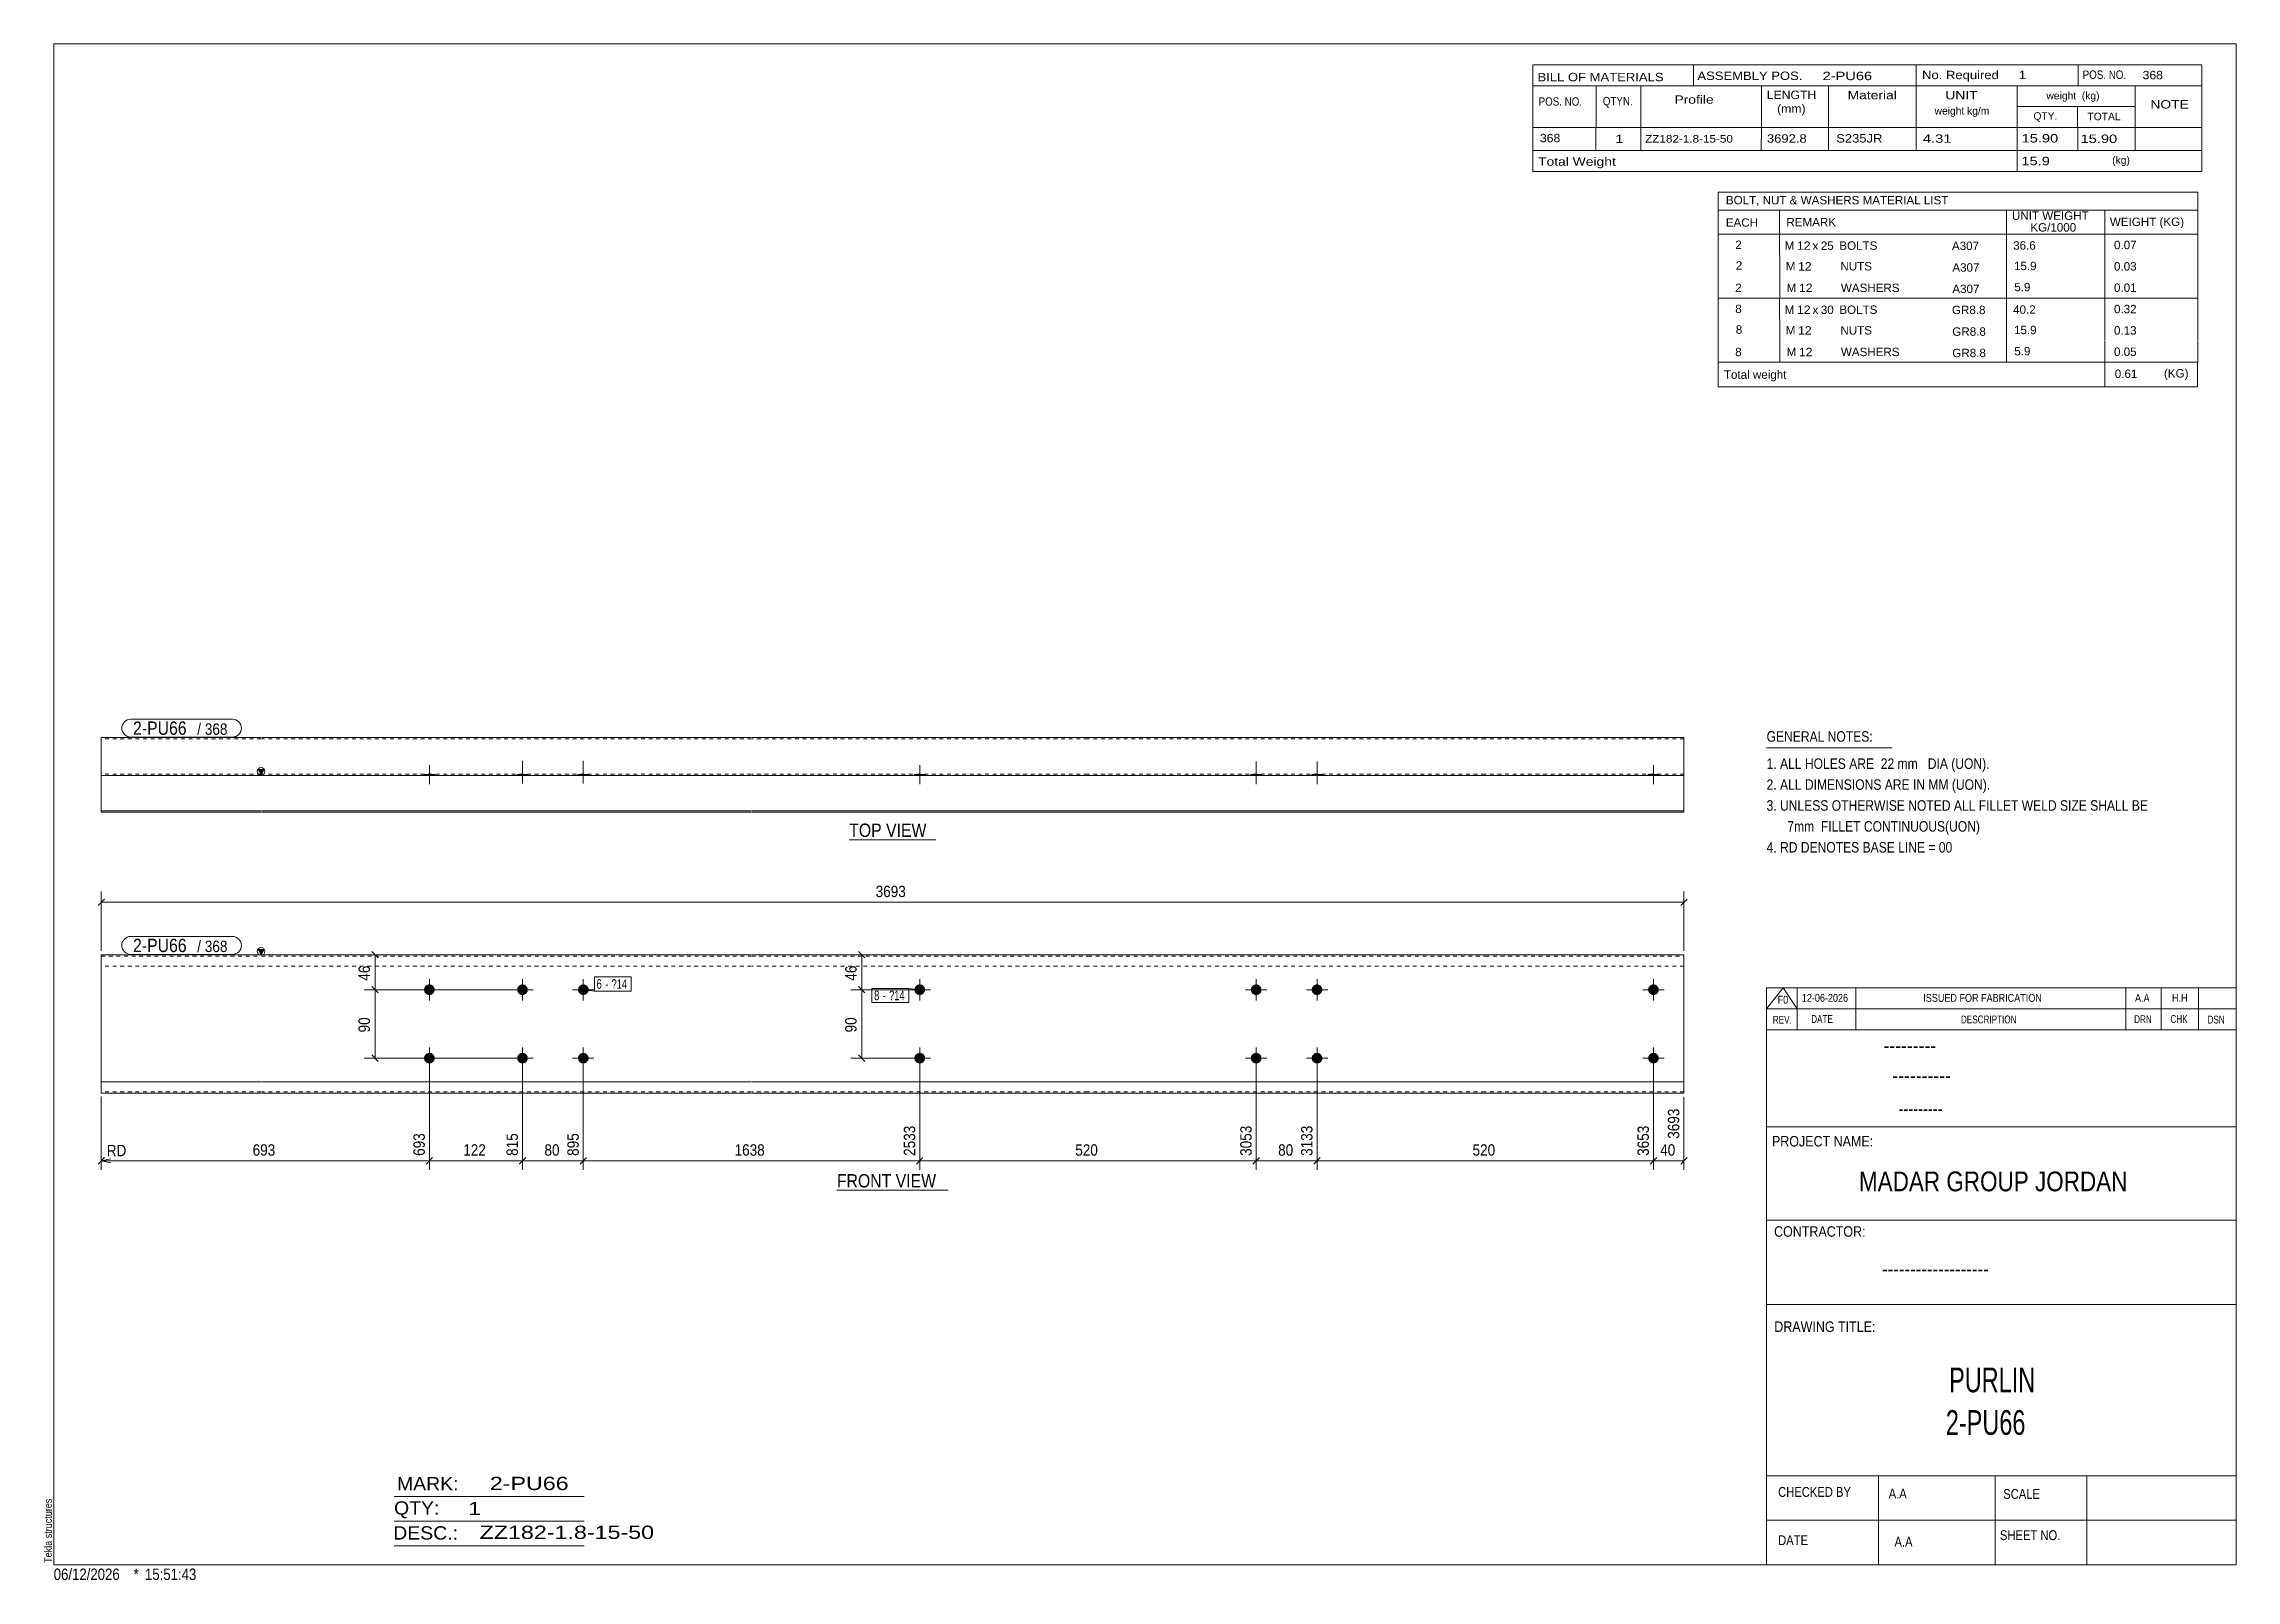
# Model space of a CAD drawing. Header units: millimetres. Extents: x 2 to 579, y 1 to 405.
import ezdxf

# ---------------------------------------------------------------- set-up
doc = ezdxf.new("R2010")
doc.units = ezdxf.units.MM
doc.linetypes.add('XKITLINE00', pattern=[0])
doc.linetypes.add('XKITLINE01', pattern=[4, 1, -1, 1, -1])
for name, color, linetype, lineweight in [('Bolt', 3, 'Continuous', 0), ('BoltMark', 7, 'Continuous', 0), ('Dimensions', 7, 'Continuous', 0), ('DrawingSheet', 5, 'Continuous', 0), ('OtherObjectType', 7, 'Continuous', 0), ('Part', 2, 'Continuous', 0), ('PartMark', 7, 'Continuous', 0)]:
    doc.layers.add(name, color=color, linetype=linetype, lineweight=lineweight)
doc.styles.add('@ARIAL_UNICODE_MS_BOLD', font='ARIAL.TTF')
doc.styles.add('ARIAL', font='ARIAL.TTF')
doc.styles.add('ARIAL_NARROW', font='ARIALN.TTF')
doc.styles.add('COMIC_SANS_MS_BOLD', font='COMICBD.TTF')
doc.styles.add('SWIS721_EX_BT', font='ARIAL.TTF')
doc.styles.add('SWISSE', font='ARIAL.TTF')

# ---------------------------------------------------------------- blocks, each defined once
blk = doc.blocks.new('*A1')
at = {"layer": 'Bolt'}
for points in [[(129.68, 156.2), (129.68, 156.17), (129.68, 156.13), (129.67, 156.1), (129.67, 156.06), (129.67, 156.03), (129.66, 156), (129.65, 155.96), (129.65, 155.93), (129.64, 155.9), (129.63, 155.86), (129.62, 155.83), (129.61, 155.8), (129.6, 155.76), (129.59, 155.73), (129.57, 155.7), (129.56, 155.67), (129.55, 155.64), (129.53, 155.61), (129.52, 155.58), (129.5, 155.55), (129.48, 155.52), (129.46, 155.49), (129.44, 155.46), (129.43, 155.43), (129.4, 155.4), (129.38, 155.37), (129.36, 155.35), (129.34, 155.32), (129.32, 155.3), (129.29, 155.27), (129.27, 155.25), (129.25, 155.22), (129.22, 155.2), (129.19, 155.18), (129.17, 155.15), (129.14, 155.13), (129.11, 155.11), (129.09, 155.09), (129.06, 155.07), (129.03, 155.05), (129, 155.03), (128.97, 155.02), (128.94, 155), (128.91, 154.99), (128.88, 154.97), (128.85, 154.96), (128.82, 154.94), (128.78, 154.93), (128.75, 154.92), (128.72, 154.91), (128.69, 154.9), (128.65, 154.89), (128.62, 154.88), (128.59, 154.87), (128.55, 154.86), (128.52, 154.86), (128.49, 154.85), (128.45, 154.85), (128.42, 154.84), (128.38, 154.84), (128.35, 154.84), (128.31, 154.84), (128.28, 154.84), (128.25, 154.84), (128.21, 154.84), (128.18, 154.84), (128.14, 154.84), (128.11, 154.85), (128.07, 154.85), (128.04, 154.86), (128.01, 154.86), (127.97, 154.87), (127.94, 154.88), (127.91, 154.89), (127.87, 154.9), (127.84, 154.91), (127.81, 154.92), (127.78, 154.93), (127.74, 154.94), (127.71, 154.96), (127.68, 154.97), (127.65, 154.99), (127.62, 155), (127.59, 155.02), (127.56, 155.03), (127.53, 155.05), (127.5, 155.07), (127.47, 155.09), (127.45, 155.11), (127.42, 155.13), (127.39, 155.15), (127.37, 155.18), (127.34, 155.2), (127.32, 155.22), (127.29, 155.25), (127.27, 155.27), (127.24, 155.3), (127.22, 155.32), (127.2, 155.35), (127.18, 155.37), (127.16, 155.4), (127.14, 155.43), (127.12, 155.46), (127.1, 155.49), (127.08, 155.52), (127.06, 155.55), (127.05, 155.58), (127.03, 155.61), (127.01, 155.64), (127, 155.67), (126.99, 155.7), (126.97, 155.73), (126.96, 155.76), (126.95, 155.8), (126.94, 155.83), (126.93, 155.86), (126.92, 155.9), (126.91, 155.93), (126.91, 155.96), (126.9, 156), (126.9, 156.03), (126.89, 156.06), (126.89, 156.1), (126.88, 156.13), (126.88, 156.17), (126.88, 156.2), (126.88, 156.24), (126.88, 156.27), (126.88, 156.3), (126.88, 156.34), (126.89, 156.37), (126.89, 156.41), (126.9, 156.44), (126.9, 156.48), (126.91, 156.51), (126.91, 156.54), (126.92, 156.58), (126.93, 156.61), (126.94, 156.64), (126.95, 156.67), (126.96, 156.71), (126.97, 156.74), (126.99, 156.77), (127, 156.8), (127.01, 156.83), (127.03, 156.87), (127.05, 156.9), (127.06, 156.93), (127.08, 156.96), (127.1, 156.98), (127.12, 157.01), (127.14, 157.04), (127.16, 157.07), (127.18, 157.1), (127.2, 157.12), (127.22, 157.15), (127.24, 157.18), (127.27, 157.2), (127.29, 157.23), (127.32, 157.25), (127.34, 157.27), (127.37, 157.3), (127.39, 157.32), (127.42, 157.34), (127.45, 157.36), (127.47, 157.38), (127.5, 157.4), (127.53, 157.42), (127.56, 157.44), (127.59, 157.45), (127.62, 157.47), (127.65, 157.49), (127.68, 157.5), (127.71, 157.52), (127.74, 157.53), (127.78, 157.54), (127.81, 157.55), (127.84, 157.57), (127.87, 157.58), (127.91, 157.59), (127.94, 157.59), (127.97, 157.6), (128.01, 157.61), (128.04, 157.62), (128.07, 157.62), (128.11, 157.63), (128.14, 157.63), (128.18, 157.63), (128.21, 157.63), (128.25, 157.64), (128.28, 157.64), (128.31, 157.64), (128.35, 157.63), (128.38, 157.63), (128.42, 157.63), (128.45, 157.63), (128.49, 157.62), (128.52, 157.62), (128.55, 157.61), (128.59, 157.6), (128.62, 157.59), (128.65, 157.59), (128.69, 157.58), (128.72, 157.57), (128.75, 157.55), (128.78, 157.54), (128.82, 157.53), (128.85, 157.52), (128.88, 157.5), (128.91, 157.49), (128.94, 157.47), (128.97, 157.45), (129, 157.44), (129.03, 157.42), (129.06, 157.4), (129.09, 157.38), (129.11, 157.36), (129.14, 157.34), (129.17, 157.32), (129.19, 157.3), (129.22, 157.27), (129.25, 157.25), (129.27, 157.23), (129.29, 157.2), (129.32, 157.18), (129.34, 157.15), (129.36, 157.12), (129.38, 157.1), (129.4, 157.07), (129.43, 157.04), (129.44, 157.01), (129.46, 156.98), (129.48, 156.96), (129.5, 156.93), (129.52, 156.9), (129.53, 156.87), (129.55, 156.83), (129.56, 156.8), (129.57, 156.77), (129.59, 156.74), (129.6, 156.71), (129.61, 156.67), (129.62, 156.64), (129.63, 156.61), (129.64, 156.58), (129.65, 156.54), (129.65, 156.51), (129.66, 156.48), (129.67, 156.44), (129.67, 156.41), (129.67, 156.37), (129.68, 156.34), (129.68, 156.3), (129.68, 156.27), (129.68, 156.24)], [(145.68, 156.2), (145.68, 156.17), (145.68, 156.13), (145.67, 156.1), (145.67, 156.06), (145.67, 156.03), (145.66, 156), (145.65, 155.96), (145.65, 155.93), (145.64, 155.9), (145.63, 155.86), (145.62, 155.83), (145.61, 155.8), (145.6, 155.76), (145.59, 155.73), (145.57, 155.7), (145.56, 155.67), (145.55, 155.64), (145.53, 155.61), (145.52, 155.58), (145.5, 155.55), (145.48, 155.52), (145.46, 155.49), (145.44, 155.46), (145.43, 155.43), (145.4, 155.4), (145.38, 155.37), (145.36, 155.35), (145.34, 155.32), (145.32, 155.3), (145.29, 155.27), (145.27, 155.25), (145.25, 155.22), (145.22, 155.2), (145.19, 155.18), (145.17, 155.15), (145.14, 155.13), (145.11, 155.11), (145.09, 155.09), (145.06, 155.07), (145.03, 155.05), (145, 155.03), (144.97, 155.02), (144.94, 155), (144.91, 154.99), (144.88, 154.97), (144.85, 154.96), (144.82, 154.94), (144.78, 154.93), (144.75, 154.92), (144.72, 154.91), (144.69, 154.9), (144.65, 154.89), (144.62, 154.88), (144.59, 154.87), (144.55, 154.86), (144.52, 154.86), (144.49, 154.85), (144.45, 154.85), (144.42, 154.84), (144.38, 154.84), (144.35, 154.84), (144.31, 154.84), (144.28, 154.84), (144.25, 154.84), (144.21, 154.84), (144.18, 154.84), (144.14, 154.84), (144.11, 154.85), (144.07, 154.85), (144.04, 154.86), (144.01, 154.86), (143.97, 154.87), (143.94, 154.88), (143.91, 154.89), (143.87, 154.9), (143.84, 154.91), (143.81, 154.92), (143.78, 154.93), (143.74, 154.94), (143.71, 154.96), (143.68, 154.97), (143.65, 154.99), (143.62, 155), (143.59, 155.02), (143.56, 155.03), (143.53, 155.05), (143.5, 155.07), (143.47, 155.09), (143.45, 155.11), (143.42, 155.13), (143.39, 155.15), (143.37, 155.18), (143.34, 155.2), (143.32, 155.22), (143.29, 155.25), (143.27, 155.27), (143.24, 155.3), (143.22, 155.32), (143.2, 155.35), (143.18, 155.37), (143.16, 155.4), (143.14, 155.43), (143.12, 155.46), (143.1, 155.49), (143.08, 155.52), (143.06, 155.55), (143.05, 155.58), (143.03, 155.61), (143.01, 155.64), (143, 155.67), (142.99, 155.7), (142.97, 155.73), (142.96, 155.76), (142.95, 155.8), (142.94, 155.83), (142.93, 155.86), (142.92, 155.9), (142.91, 155.93), (142.91, 155.96), (142.9, 156), (142.9, 156.03), (142.89, 156.06), (142.89, 156.1), (142.88, 156.13), (142.88, 156.17), (142.88, 156.2), (142.88, 156.24), (142.88, 156.27), (142.88, 156.3), (142.88, 156.34), (142.89, 156.37), (142.89, 156.41), (142.9, 156.44), (142.9, 156.48), (142.91, 156.51), (142.91, 156.54), (142.92, 156.58), (142.93, 156.61), (142.94, 156.64), (142.95, 156.67), (142.96, 156.71), (142.97, 156.74), (142.99, 156.77), (143, 156.8), (143.01, 156.83), (143.03, 156.87), (143.05, 156.9), (143.06, 156.93), (143.08, 156.96), (143.1, 156.98), (143.12, 157.01), (143.14, 157.04), (143.16, 157.07), (143.18, 157.1), (143.2, 157.12), (143.22, 157.15), (143.24, 157.18), (143.27, 157.2), (143.29, 157.23), (143.32, 157.25), (143.34, 157.27), (143.37, 157.3), (143.39, 157.32), (143.42, 157.34), (143.45, 157.36), (143.47, 157.38), (143.5, 157.4), (143.53, 157.42), (143.56, 157.44), (143.59, 157.45), (143.62, 157.47), (143.65, 157.49), (143.68, 157.5), (143.71, 157.52), (143.74, 157.53), (143.78, 157.54), (143.81, 157.55), (143.84, 157.57), (143.87, 157.58), (143.91, 157.59), (143.94, 157.59), (143.97, 157.6), (144.01, 157.61), (144.04, 157.62), (144.07, 157.62), (144.11, 157.63), (144.14, 157.63), (144.18, 157.63), (144.21, 157.63), (144.25, 157.64), (144.28, 157.64), (144.31, 157.64), (144.35, 157.63), (144.38, 157.63), (144.42, 157.63), (144.45, 157.63), (144.49, 157.62), (144.52, 157.62), (144.55, 157.61), (144.59, 157.6), (144.62, 157.59), (144.65, 157.59), (144.69, 157.58), (144.72, 157.57), (144.75, 157.55), (144.78, 157.54), (144.82, 157.53), (144.85, 157.52), (144.88, 157.5), (144.91, 157.49), (144.94, 157.47), (144.97, 157.45), (145, 157.44), (145.03, 157.42), (145.06, 157.4), (145.09, 157.38), (145.11, 157.36), (145.14, 157.34), (145.17, 157.32), (145.19, 157.3), (145.22, 157.27), (145.25, 157.25), (145.27, 157.23), (145.29, 157.2), (145.32, 157.18), (145.34, 157.15), (145.36, 157.12), (145.38, 157.1), (145.4, 157.07), (145.43, 157.04), (145.44, 157.01), (145.46, 156.98), (145.48, 156.96), (145.5, 156.93), (145.52, 156.9), (145.53, 156.87), (145.55, 156.83), (145.56, 156.8), (145.57, 156.77), (145.59, 156.74), (145.6, 156.71), (145.61, 156.67), (145.62, 156.64), (145.63, 156.61), (145.64, 156.58), (145.65, 156.54), (145.65, 156.51), (145.66, 156.48), (145.67, 156.44), (145.67, 156.41), (145.67, 156.37), (145.68, 156.34), (145.68, 156.3), (145.68, 156.27), (145.68, 156.24)], [(129.68, 138.2), (129.68, 138.17), (129.68, 138.13), (129.67, 138.1), (129.67, 138.06), (129.67, 138.03), (129.66, 138), (129.65, 137.96), (129.65, 137.93), (129.64, 137.9), (129.63, 137.86), (129.62, 137.83), (129.61, 137.8), (129.6, 137.76), (129.59, 137.73), (129.57, 137.7), (129.56, 137.67), (129.55, 137.64), (129.53, 137.61), (129.52, 137.58), (129.5, 137.55), (129.48, 137.52), (129.46, 137.49), (129.44, 137.46), (129.43, 137.43), (129.4, 137.4), (129.38, 137.37), (129.36, 137.35), (129.34, 137.32), (129.32, 137.3), (129.29, 137.27), (129.27, 137.25), (129.25, 137.22), (129.22, 137.2), (129.19, 137.18), (129.17, 137.15), (129.14, 137.13), (129.11, 137.11), (129.09, 137.09), (129.06, 137.07), (129.03, 137.05), (129, 137.03), (128.97, 137.02), (128.94, 137), (128.91, 136.99), (128.88, 136.97), (128.85, 136.96), (128.82, 136.94), (128.78, 136.93), (128.75, 136.92), (128.72, 136.91), (128.69, 136.9), (128.65, 136.89), (128.62, 136.88), (128.59, 136.87), (128.55, 136.86), (128.52, 136.86), (128.49, 136.85), (128.45, 136.85), (128.42, 136.84), (128.38, 136.84), (128.35, 136.84), (128.31, 136.84), (128.28, 136.84), (128.25, 136.84), (128.21, 136.84), (128.18, 136.84), (128.14, 136.84), (128.11, 136.85), (128.07, 136.85), (128.04, 136.86), (128.01, 136.86), (127.97, 136.87), (127.94, 136.88), (127.91, 136.89), (127.87, 136.9), (127.84, 136.91), (127.81, 136.92), (127.78, 136.93), (127.74, 136.94), (127.71, 136.96), (127.68, 136.97), (127.65, 136.99), (127.62, 137), (127.59, 137.02), (127.56, 137.03), (127.53, 137.05), (127.5, 137.07), (127.47, 137.09), (127.45, 137.11), (127.42, 137.13), (127.39, 137.15), (127.37, 137.18), (127.34, 137.2), (127.32, 137.22), (127.29, 137.25), (127.27, 137.27), (127.24, 137.3), (127.22, 137.32), (127.2, 137.35), (127.18, 137.37), (127.16, 137.4), (127.14, 137.43), (127.12, 137.46), (127.1, 137.49), (127.08, 137.52), (127.06, 137.55), (127.05, 137.58), (127.03, 137.61), (127.01, 137.64), (127, 137.67), (126.99, 137.7), (126.97, 137.73), (126.96, 137.76), (126.95, 137.8), (126.94, 137.83), (126.93, 137.86), (126.92, 137.9), (126.91, 137.93), (126.91, 137.96), (126.9, 138), (126.9, 138.03), (126.89, 138.06), (126.89, 138.1), (126.88, 138.13), (126.88, 138.17), (126.88, 138.2), (126.88, 138.24), (126.88, 138.27), (126.88, 138.3), (126.88, 138.34), (126.89, 138.37), (126.89, 138.41), (126.9, 138.44), (126.9, 138.48), (126.91, 138.51), (126.91, 138.54), (126.92, 138.58), (126.93, 138.61), (126.94, 138.64), (126.95, 138.67), (126.96, 138.71), (126.97, 138.74), (126.99, 138.77), (127, 138.8), (127.01, 138.83), (127.03, 138.87), (127.05, 138.9), (127.06, 138.93), (127.08, 138.96), (127.1, 138.98), (127.12, 139.01), (127.14, 139.04), (127.16, 139.07), (127.18, 139.1), (127.2, 139.12), (127.22, 139.15), (127.24, 139.18), (127.27, 139.2), (127.29, 139.23), (127.32, 139.25), (127.34, 139.27), (127.37, 139.3), (127.39, 139.32), (127.42, 139.34), (127.45, 139.36), (127.47, 139.38), (127.5, 139.4), (127.53, 139.42), (127.56, 139.44), (127.59, 139.45), (127.62, 139.47), (127.65, 139.49), (127.68, 139.5), (127.71, 139.52), (127.74, 139.53), (127.78, 139.54), (127.81, 139.55), (127.84, 139.57), (127.87, 139.58), (127.91, 139.59), (127.94, 139.59), (127.97, 139.6), (128.01, 139.61), (128.04, 139.62), (128.07, 139.62), (128.11, 139.63), (128.14, 139.63), (128.18, 139.63), (128.21, 139.63), (128.25, 139.64), (128.28, 139.64), (128.31, 139.64), (128.35, 139.63), (128.38, 139.63), (128.42, 139.63), (128.45, 139.63), (128.49, 139.62), (128.52, 139.62), (128.55, 139.61), (128.59, 139.6), (128.62, 139.59), (128.65, 139.59), (128.69, 139.58), (128.72, 139.57), (128.75, 139.55), (128.78, 139.54), (128.82, 139.53), (128.85, 139.52), (128.88, 139.5), (128.91, 139.49), (128.94, 139.47), (128.97, 139.45), (129, 139.44), (129.03, 139.42), (129.06, 139.4), (129.09, 139.38), (129.11, 139.36), (129.14, 139.34), (129.17, 139.32), (129.19, 139.3), (129.22, 139.27), (129.25, 139.25), (129.27, 139.23), (129.29, 139.2), (129.32, 139.18), (129.34, 139.15), (129.36, 139.12), (129.38, 139.1), (129.4, 139.07), (129.43, 139.04), (129.44, 139.01), (129.46, 138.98), (129.48, 138.96), (129.5, 138.93), (129.52, 138.9), (129.53, 138.87), (129.55, 138.83), (129.56, 138.8), (129.57, 138.77), (129.59, 138.74), (129.6, 138.71), (129.61, 138.67), (129.62, 138.64), (129.63, 138.61), (129.64, 138.58), (129.65, 138.54), (129.65, 138.51), (129.66, 138.48), (129.67, 138.44), (129.67, 138.41), (129.67, 138.37), (129.68, 138.34), (129.68, 138.3), (129.68, 138.27), (129.68, 138.24)], [(145.68, 138.2), (145.68, 138.17), (145.68, 138.13), (145.67, 138.1), (145.67, 138.06), (145.67, 138.03), (145.66, 138), (145.65, 137.96), (145.65, 137.93), (145.64, 137.9), (145.63, 137.86), (145.62, 137.83), (145.61, 137.8), (145.6, 137.76), (145.59, 137.73), (145.57, 137.7), (145.56, 137.67), (145.55, 137.64), (145.53, 137.61), (145.52, 137.58), (145.5, 137.55), (145.48, 137.52), (145.46, 137.49), (145.44, 137.46), (145.43, 137.43), (145.4, 137.4), (145.38, 137.37), (145.36, 137.35), (145.34, 137.32), (145.32, 137.3), (145.29, 137.27), (145.27, 137.25), (145.25, 137.22), (145.22, 137.2), (145.19, 137.18), (145.17, 137.15), (145.14, 137.13), (145.11, 137.11), (145.09, 137.09), (145.06, 137.07), (145.03, 137.05), (145, 137.03), (144.97, 137.02), (144.94, 137), (144.91, 136.99), (144.88, 136.97), (144.85, 136.96), (144.82, 136.94), (144.78, 136.93), (144.75, 136.92), (144.72, 136.91), (144.69, 136.9), (144.65, 136.89), (144.62, 136.88), (144.59, 136.87), (144.55, 136.86), (144.52, 136.86), (144.49, 136.85), (144.45, 136.85), (144.42, 136.84), (144.38, 136.84), (144.35, 136.84), (144.31, 136.84), (144.28, 136.84), (144.25, 136.84), (144.21, 136.84), (144.18, 136.84), (144.14, 136.84), (144.11, 136.85), (144.07, 136.85), (144.04, 136.86), (144.01, 136.86), (143.97, 136.87), (143.94, 136.88), (143.91, 136.89), (143.87, 136.9), (143.84, 136.91), (143.81, 136.92), (143.78, 136.93), (143.74, 136.94), (143.71, 136.96), (143.68, 136.97), (143.65, 136.99), (143.62, 137), (143.59, 137.02), (143.56, 137.03), (143.53, 137.05), (143.5, 137.07), (143.47, 137.09), (143.45, 137.11), (143.42, 137.13), (143.39, 137.15), (143.37, 137.18), (143.34, 137.2), (143.32, 137.22), (143.29, 137.25), (143.27, 137.27), (143.24, 137.3), (143.22, 137.32), (143.2, 137.35), (143.18, 137.37), (143.16, 137.4), (143.14, 137.43), (143.12, 137.46), (143.1, 137.49), (143.08, 137.52), (143.06, 137.55), (143.05, 137.58), (143.03, 137.61), (143.01, 137.64), (143, 137.67), (142.99, 137.7), (142.97, 137.73), (142.96, 137.76), (142.95, 137.8), (142.94, 137.83), (142.93, 137.86), (142.92, 137.9), (142.91, 137.93), (142.91, 137.96), (142.9, 138), (142.9, 138.03), (142.89, 138.06), (142.89, 138.1), (142.88, 138.13), (142.88, 138.17), (142.88, 138.2), (142.88, 138.24), (142.88, 138.27), (142.88, 138.3), (142.88, 138.34), (142.89, 138.37), (142.89, 138.41), (142.9, 138.44), (142.9, 138.48), (142.91, 138.51), (142.91, 138.54), (142.92, 138.58), (142.93, 138.61), (142.94, 138.64), (142.95, 138.67), (142.96, 138.71), (142.97, 138.74), (142.99, 138.77), (143, 138.8), (143.01, 138.83), (143.03, 138.87), (143.05, 138.9), (143.06, 138.93), (143.08, 138.96), (143.1, 138.98), (143.12, 139.01), (143.14, 139.04), (143.16, 139.07), (143.18, 139.1), (143.2, 139.12), (143.22, 139.15), (143.24, 139.18), (143.27, 139.2), (143.29, 139.23), (143.32, 139.25), (143.34, 139.27), (143.37, 139.3), (143.39, 139.32), (143.42, 139.34), (143.45, 139.36), (143.47, 139.38), (143.5, 139.4), (143.53, 139.42), (143.56, 139.44), (143.59, 139.45), (143.62, 139.47), (143.65, 139.49), (143.68, 139.5), (143.71, 139.52), (143.74, 139.53), (143.78, 139.54), (143.81, 139.55), (143.84, 139.57), (143.87, 139.58), (143.91, 139.59), (143.94, 139.59), (143.97, 139.6), (144.01, 139.61), (144.04, 139.62), (144.07, 139.62), (144.11, 139.63), (144.14, 139.63), (144.18, 139.63), (144.21, 139.63), (144.25, 139.64), (144.28, 139.64), (144.31, 139.64), (144.35, 139.63), (144.38, 139.63), (144.42, 139.63), (144.45, 139.63), (144.49, 139.62), (144.52, 139.62), (144.55, 139.61), (144.59, 139.6), (144.62, 139.59), (144.65, 139.59), (144.69, 139.58), (144.72, 139.57), (144.75, 139.55), (144.78, 139.54), (144.82, 139.53), (144.85, 139.52), (144.88, 139.5), (144.91, 139.49), (144.94, 139.47), (144.97, 139.45), (145, 139.44), (145.03, 139.42), (145.06, 139.4), (145.09, 139.38), (145.11, 139.36), (145.14, 139.34), (145.17, 139.32), (145.19, 139.3), (145.22, 139.27), (145.25, 139.25), (145.27, 139.23), (145.29, 139.2), (145.32, 139.18), (145.34, 139.15), (145.36, 139.12), (145.38, 139.1), (145.4, 139.07), (145.43, 139.04), (145.44, 139.01), (145.46, 138.98), (145.48, 138.96), (145.5, 138.93), (145.52, 138.9), (145.53, 138.87), (145.55, 138.83), (145.56, 138.8), (145.57, 138.77), (145.59, 138.74), (145.6, 138.71), (145.61, 138.67), (145.62, 138.64), (145.63, 138.61), (145.64, 138.58), (145.65, 138.54), (145.65, 138.51), (145.66, 138.48), (145.67, 138.44), (145.67, 138.41), (145.67, 138.37), (145.68, 138.34), (145.68, 138.3), (145.68, 138.27), (145.68, 138.24)]]:
    blk.add_hatch(color=3, dxfattribs=at).paths.add_polyline_path(points, flags=17)
at = {"layer": 'Bolt', "color": 3, "linetype": 'XKITLINE00', "lineweight": 0}
for p, q in [((131.08, 156.24), (125.48, 156.24)), ((128.28, 159.04), (128.28, 153.44)), ((147.08, 156.24), (141.48, 156.24)), ((144.28, 159.04), (144.28, 153.44)), ((128.28, 141.04), (128.28, 135.44)), ((144.28, 141.04), (144.28, 135.44)), ((131.08, 138.24), (125.48, 138.24)), ((147.08, 138.24), (141.48, 138.24))]:
    blk.add_line(p, q, dxfattribs=at)
blk = doc.blocks.new('*A2')
at = {"layer": 'Bolt'}
for points in [[(105.19, 156.2), (105.19, 156.17), (105.19, 156.13), (105.19, 156.1), (105.18, 156.06), (105.18, 156.03), (105.17, 156), (105.17, 155.96), (105.16, 155.93), (105.15, 155.9), (105.14, 155.86), (105.13, 155.83), (105.12, 155.8), (105.11, 155.76), (105.1, 155.73), (105.09, 155.7), (105.07, 155.67), (105.06, 155.64), (105.04, 155.61), (105.03, 155.58), (105.01, 155.55), (104.99, 155.52), (104.98, 155.49), (104.96, 155.46), (104.94, 155.43), (104.92, 155.4), (104.9, 155.37), (104.88, 155.35), (104.85, 155.32), (104.83, 155.3), (104.81, 155.27), (104.78, 155.25), (104.76, 155.22), (104.73, 155.2), (104.71, 155.18), (104.68, 155.15), (104.66, 155.13), (104.63, 155.11), (104.6, 155.09), (104.57, 155.07), (104.54, 155.05), (104.51, 155.03), (104.48, 155.02), (104.45, 155), (104.42, 154.99), (104.39, 154.97), (104.36, 154.96), (104.33, 154.94), (104.3, 154.93), (104.27, 154.92), (104.23, 154.91), (104.2, 154.9), (104.17, 154.89), (104.13, 154.88), (104.1, 154.87), (104.07, 154.86), (104.03, 154.86), (104, 154.85), (103.97, 154.85), (103.93, 154.84), (103.9, 154.84), (103.86, 154.84), (103.83, 154.84), (103.79, 154.84), (103.76, 154.84), (103.73, 154.84), (103.69, 154.84), (103.66, 154.84), (103.62, 154.85), (103.59, 154.85), (103.55, 154.86), (103.52, 154.86), (103.49, 154.87), (103.45, 154.88), (103.42, 154.89), (103.39, 154.9), (103.35, 154.91), (103.32, 154.92), (103.29, 154.93), (103.26, 154.94), (103.23, 154.96), (103.2, 154.97), (103.16, 154.99), (103.13, 155), (103.1, 155.02), (103.07, 155.03), (103.04, 155.05), (103.02, 155.07), (102.99, 155.09), (102.96, 155.11), (102.93, 155.13), (102.91, 155.15), (102.88, 155.18), (102.85, 155.2), (102.83, 155.22), (102.8, 155.25), (102.78, 155.27), (102.76, 155.3), (102.73, 155.32), (102.71, 155.35), (102.69, 155.37), (102.67, 155.4), (102.65, 155.43), (102.63, 155.46), (102.61, 155.49), (102.59, 155.52), (102.58, 155.55), (102.56, 155.58), (102.54, 155.61), (102.53, 155.64), (102.51, 155.67), (102.5, 155.7), (102.49, 155.73), (102.48, 155.76), (102.46, 155.8), (102.45, 155.83), (102.44, 155.86), (102.44, 155.9), (102.43, 155.93), (102.42, 155.96), (102.41, 156), (102.41, 156.03), (102.4, 156.06), (102.4, 156.1), (102.4, 156.13), (102.4, 156.17), (102.39, 156.2), (102.39, 156.24), (102.39, 156.27), (102.4, 156.3), (102.4, 156.34), (102.4, 156.37), (102.4, 156.41), (102.41, 156.44), (102.41, 156.48), (102.42, 156.51), (102.43, 156.54), (102.44, 156.58), (102.44, 156.61), (102.45, 156.64), (102.46, 156.67), (102.48, 156.71), (102.49, 156.74), (102.5, 156.77), (102.51, 156.8), (102.53, 156.83), (102.54, 156.87), (102.56, 156.9), (102.58, 156.93), (102.59, 156.96), (102.61, 156.98), (102.63, 157.01), (102.65, 157.04), (102.67, 157.07), (102.69, 157.1), (102.71, 157.12), (102.73, 157.15), (102.76, 157.18), (102.78, 157.2), (102.8, 157.23), (102.83, 157.25), (102.85, 157.27), (102.88, 157.3), (102.91, 157.32), (102.93, 157.34), (102.96, 157.36), (102.99, 157.38), (103.02, 157.4), (103.04, 157.42), (103.07, 157.44), (103.1, 157.45), (103.13, 157.47), (103.16, 157.49), (103.2, 157.5), (103.23, 157.52), (103.26, 157.53), (103.29, 157.54), (103.32, 157.55), (103.35, 157.57), (103.39, 157.58), (103.42, 157.59), (103.45, 157.59), (103.49, 157.6), (103.52, 157.61), (103.55, 157.62), (103.59, 157.62), (103.62, 157.63), (103.66, 157.63), (103.69, 157.63), (103.73, 157.63), (103.76, 157.64), (103.79, 157.64), (103.83, 157.64), (103.86, 157.63), (103.9, 157.63), (103.93, 157.63), (103.97, 157.63), (104, 157.62), (104.03, 157.62), (104.07, 157.61), (104.1, 157.6), (104.13, 157.59), (104.17, 157.59), (104.2, 157.58), (104.23, 157.57), (104.27, 157.55), (104.3, 157.54), (104.33, 157.53), (104.36, 157.52), (104.39, 157.5), (104.42, 157.49), (104.45, 157.47), (104.48, 157.45), (104.51, 157.44), (104.54, 157.42), (104.57, 157.4), (104.6, 157.38), (104.63, 157.36), (104.66, 157.34), (104.68, 157.32), (104.71, 157.3), (104.73, 157.27), (104.76, 157.25), (104.78, 157.23), (104.81, 157.2), (104.83, 157.18), (104.85, 157.15), (104.88, 157.12), (104.9, 157.1), (104.92, 157.07), (104.94, 157.04), (104.96, 157.01), (104.98, 156.98), (104.99, 156.96), (105.01, 156.93), (105.03, 156.9), (105.04, 156.87), (105.06, 156.83), (105.07, 156.8), (105.09, 156.77), (105.1, 156.74), (105.11, 156.71), (105.12, 156.67), (105.13, 156.64), (105.14, 156.61), (105.15, 156.58), (105.16, 156.54), (105.17, 156.51), (105.17, 156.48), (105.18, 156.44), (105.18, 156.41), (105.19, 156.37), (105.19, 156.34), (105.19, 156.3), (105.19, 156.27), (105.19, 156.24)], [(105.19, 138.2), (105.19, 138.17), (105.19, 138.13), (105.19, 138.1), (105.18, 138.06), (105.18, 138.03), (105.17, 138), (105.17, 137.96), (105.16, 137.93), (105.15, 137.9), (105.14, 137.86), (105.13, 137.83), (105.12, 137.8), (105.11, 137.76), (105.1, 137.73), (105.09, 137.7), (105.07, 137.67), (105.06, 137.64), (105.04, 137.61), (105.03, 137.58), (105.01, 137.55), (104.99, 137.52), (104.98, 137.49), (104.96, 137.46), (104.94, 137.43), (104.92, 137.4), (104.9, 137.37), (104.88, 137.35), (104.85, 137.32), (104.83, 137.3), (104.81, 137.27), (104.78, 137.25), (104.76, 137.22), (104.73, 137.2), (104.71, 137.18), (104.68, 137.15), (104.66, 137.13), (104.63, 137.11), (104.6, 137.09), (104.57, 137.07), (104.54, 137.05), (104.51, 137.03), (104.48, 137.02), (104.45, 137), (104.42, 136.99), (104.39, 136.97), (104.36, 136.96), (104.33, 136.94), (104.3, 136.93), (104.27, 136.92), (104.23, 136.91), (104.2, 136.9), (104.17, 136.89), (104.13, 136.88), (104.1, 136.87), (104.07, 136.86), (104.03, 136.86), (104, 136.85), (103.97, 136.85), (103.93, 136.84), (103.9, 136.84), (103.86, 136.84), (103.83, 136.84), (103.79, 136.84), (103.76, 136.84), (103.73, 136.84), (103.69, 136.84), (103.66, 136.84), (103.62, 136.85), (103.59, 136.85), (103.55, 136.86), (103.52, 136.86), (103.49, 136.87), (103.45, 136.88), (103.42, 136.89), (103.39, 136.9), (103.35, 136.91), (103.32, 136.92), (103.29, 136.93), (103.26, 136.94), (103.23, 136.96), (103.2, 136.97), (103.16, 136.99), (103.13, 137), (103.1, 137.02), (103.07, 137.03), (103.04, 137.05), (103.02, 137.07), (102.99, 137.09), (102.96, 137.11), (102.93, 137.13), (102.91, 137.15), (102.88, 137.18), (102.85, 137.2), (102.83, 137.22), (102.8, 137.25), (102.78, 137.27), (102.76, 137.3), (102.73, 137.32), (102.71, 137.35), (102.69, 137.37), (102.67, 137.4), (102.65, 137.43), (102.63, 137.46), (102.61, 137.49), (102.59, 137.52), (102.58, 137.55), (102.56, 137.58), (102.54, 137.61), (102.53, 137.64), (102.51, 137.67), (102.5, 137.7), (102.49, 137.73), (102.48, 137.76), (102.46, 137.8), (102.45, 137.83), (102.44, 137.86), (102.44, 137.9), (102.43, 137.93), (102.42, 137.96), (102.41, 138), (102.41, 138.03), (102.4, 138.06), (102.4, 138.1), (102.4, 138.13), (102.4, 138.17), (102.39, 138.2), (102.39, 138.24), (102.39, 138.27), (102.4, 138.3), (102.4, 138.34), (102.4, 138.37), (102.4, 138.41), (102.41, 138.44), (102.41, 138.48), (102.42, 138.51), (102.43, 138.54), (102.44, 138.58), (102.44, 138.61), (102.45, 138.64), (102.46, 138.67), (102.48, 138.71), (102.49, 138.74), (102.5, 138.77), (102.51, 138.8), (102.53, 138.83), (102.54, 138.87), (102.56, 138.9), (102.58, 138.93), (102.59, 138.96), (102.61, 138.98), (102.63, 139.01), (102.65, 139.04), (102.67, 139.07), (102.69, 139.1), (102.71, 139.12), (102.73, 139.15), (102.76, 139.18), (102.78, 139.2), (102.8, 139.23), (102.83, 139.25), (102.85, 139.27), (102.88, 139.3), (102.91, 139.32), (102.93, 139.34), (102.96, 139.36), (102.99, 139.38), (103.02, 139.4), (103.04, 139.42), (103.07, 139.44), (103.1, 139.45), (103.13, 139.47), (103.16, 139.49), (103.2, 139.5), (103.23, 139.52), (103.26, 139.53), (103.29, 139.54), (103.32, 139.55), (103.35, 139.57), (103.39, 139.58), (103.42, 139.59), (103.45, 139.59), (103.49, 139.6), (103.52, 139.61), (103.55, 139.62), (103.59, 139.62), (103.62, 139.63), (103.66, 139.63), (103.69, 139.63), (103.73, 139.63), (103.76, 139.64), (103.79, 139.64), (103.83, 139.64), (103.86, 139.63), (103.9, 139.63), (103.93, 139.63), (103.97, 139.63), (104, 139.62), (104.03, 139.62), (104.07, 139.61), (104.1, 139.6), (104.13, 139.59), (104.17, 139.59), (104.2, 139.58), (104.23, 139.57), (104.27, 139.55), (104.3, 139.54), (104.33, 139.53), (104.36, 139.52), (104.39, 139.5), (104.42, 139.49), (104.45, 139.47), (104.48, 139.45), (104.51, 139.44), (104.54, 139.42), (104.57, 139.4), (104.6, 139.38), (104.63, 139.36), (104.66, 139.34), (104.68, 139.32), (104.71, 139.3), (104.73, 139.27), (104.76, 139.25), (104.78, 139.23), (104.81, 139.2), (104.83, 139.18), (104.85, 139.15), (104.88, 139.12), (104.9, 139.1), (104.92, 139.07), (104.94, 139.04), (104.96, 139.01), (104.98, 138.98), (104.99, 138.96), (105.01, 138.93), (105.03, 138.9), (105.04, 138.87), (105.06, 138.83), (105.07, 138.8), (105.09, 138.77), (105.1, 138.74), (105.11, 138.71), (105.12, 138.67), (105.13, 138.64), (105.14, 138.61), (105.15, 138.58), (105.16, 138.54), (105.17, 138.51), (105.17, 138.48), (105.18, 138.44), (105.18, 138.41), (105.19, 138.37), (105.19, 138.34), (105.19, 138.3), (105.19, 138.27), (105.19, 138.24)]]:
    blk.add_hatch(color=3, dxfattribs=at).paths.add_polyline_path(points, flags=17)
at = {"layer": 'Bolt', "color": 3, "linetype": 'XKITLINE00', "lineweight": 0}
for p, q in [((106.59, 156.24), (100.99, 156.24)), ((103.79, 159.04), (103.79, 153.44)), ((103.79, 141.04), (103.79, 135.44)), ((106.59, 138.24), (100.99, 138.24))]:
    blk.add_line(p, q, dxfattribs=at)
blk = doc.blocks.new('*A3')
at = {"layer": 'Bolt'}
for points in [[(322.66, 156.2), (322.65, 156.17), (322.65, 156.13), (322.65, 156.1), (322.65, 156.06), (322.64, 156.03), (322.64, 156), (322.63, 155.96), (322.62, 155.93), (322.61, 155.9), (322.61, 155.86), (322.6, 155.83), (322.59, 155.8), (322.57, 155.76), (322.56, 155.73), (322.55, 155.7), (322.54, 155.67), (322.52, 155.64), (322.51, 155.61), (322.49, 155.58), (322.47, 155.55), (322.46, 155.52), (322.44, 155.49), (322.42, 155.46), (322.4, 155.43), (322.38, 155.4), (322.36, 155.37), (322.34, 155.35), (322.32, 155.32), (322.29, 155.3), (322.27, 155.27), (322.25, 155.25), (322.22, 155.22), (322.2, 155.2), (322.17, 155.18), (322.14, 155.15), (322.12, 155.13), (322.09, 155.11), (322.06, 155.09), (322.03, 155.07), (322.01, 155.05), (321.98, 155.03), (321.95, 155.02), (321.92, 155), (321.89, 154.99), (321.85, 154.97), (321.82, 154.96), (321.79, 154.94), (321.76, 154.93), (321.73, 154.92), (321.7, 154.91), (321.66, 154.9), (321.63, 154.89), (321.6, 154.88), (321.56, 154.87), (321.53, 154.86), (321.5, 154.86), (321.46, 154.85), (321.43, 154.85), (321.39, 154.84), (321.36, 154.84), (321.32, 154.84), (321.29, 154.84), (321.26, 154.84), (321.22, 154.84), (321.19, 154.84), (321.15, 154.84), (321.12, 154.84), (321.08, 154.85), (321.05, 154.85), (321.02, 154.86), (320.98, 154.86), (320.95, 154.87), (320.92, 154.88), (320.88, 154.89), (320.85, 154.9), (320.82, 154.91), (320.78, 154.92), (320.75, 154.93), (320.72, 154.94), (320.69, 154.96), (320.66, 154.97), (320.63, 154.99), (320.6, 155), (320.57, 155.02), (320.54, 155.03), (320.51, 155.05), (320.48, 155.07), (320.45, 155.09), (320.42, 155.11), (320.39, 155.13), (320.37, 155.15), (320.34, 155.18), (320.32, 155.2), (320.29, 155.22), (320.27, 155.25), (320.24, 155.27), (320.22, 155.3), (320.2, 155.32), (320.17, 155.35), (320.15, 155.37), (320.13, 155.4), (320.11, 155.43), (320.09, 155.46), (320.07, 155.49), (320.06, 155.52), (320.04, 155.55), (320.02, 155.58), (320.01, 155.61), (319.99, 155.64), (319.98, 155.67), (319.96, 155.7), (319.95, 155.73), (319.94, 155.76), (319.93, 155.8), (319.92, 155.83), (319.91, 155.86), (319.9, 155.9), (319.89, 155.93), (319.88, 155.96), (319.88, 156), (319.87, 156.03), (319.87, 156.06), (319.86, 156.1), (319.86, 156.13), (319.86, 156.17), (319.86, 156.2), (319.86, 156.24), (319.86, 156.27), (319.86, 156.3), (319.86, 156.34), (319.86, 156.37), (319.87, 156.41), (319.87, 156.44), (319.88, 156.48), (319.88, 156.51), (319.89, 156.54), (319.9, 156.58), (319.91, 156.61), (319.92, 156.64), (319.93, 156.67), (319.94, 156.71), (319.95, 156.74), (319.96, 156.77), (319.98, 156.8), (319.99, 156.83), (320.01, 156.87), (320.02, 156.9), (320.04, 156.93), (320.06, 156.96), (320.07, 156.98), (320.09, 157.01), (320.11, 157.04), (320.13, 157.07), (320.15, 157.1), (320.17, 157.12), (320.2, 157.15), (320.22, 157.18), (320.24, 157.2), (320.27, 157.23), (320.29, 157.25), (320.32, 157.27), (320.34, 157.3), (320.37, 157.32), (320.39, 157.34), (320.42, 157.36), (320.45, 157.38), (320.48, 157.4), (320.51, 157.42), (320.54, 157.44), (320.57, 157.45), (320.6, 157.47), (320.63, 157.49), (320.66, 157.5), (320.69, 157.52), (320.72, 157.53), (320.75, 157.54), (320.78, 157.55), (320.82, 157.57), (320.85, 157.58), (320.88, 157.59), (320.92, 157.59), (320.95, 157.6), (320.98, 157.61), (321.02, 157.62), (321.05, 157.62), (321.08, 157.63), (321.12, 157.63), (321.15, 157.63), (321.19, 157.63), (321.22, 157.64), (321.26, 157.64), (321.29, 157.64), (321.32, 157.63), (321.36, 157.63), (321.39, 157.63), (321.43, 157.63), (321.46, 157.62), (321.5, 157.62), (321.53, 157.61), (321.56, 157.6), (321.6, 157.59), (321.63, 157.59), (321.66, 157.58), (321.7, 157.57), (321.73, 157.55), (321.76, 157.54), (321.79, 157.53), (321.82, 157.52), (321.85, 157.5), (321.89, 157.49), (321.92, 157.47), (321.95, 157.45), (321.98, 157.44), (322.01, 157.42), (322.03, 157.4), (322.06, 157.38), (322.09, 157.36), (322.12, 157.34), (322.14, 157.32), (322.17, 157.3), (322.2, 157.27), (322.22, 157.25), (322.25, 157.23), (322.27, 157.2), (322.29, 157.18), (322.32, 157.15), (322.34, 157.12), (322.36, 157.1), (322.38, 157.07), (322.4, 157.04), (322.42, 157.01), (322.44, 156.98), (322.46, 156.96), (322.47, 156.93), (322.49, 156.9), (322.51, 156.87), (322.52, 156.83), (322.54, 156.8), (322.55, 156.77), (322.56, 156.74), (322.57, 156.71), (322.59, 156.67), (322.6, 156.64), (322.61, 156.61), (322.61, 156.58), (322.62, 156.54), (322.63, 156.51), (322.64, 156.48), (322.64, 156.44), (322.65, 156.41), (322.65, 156.37), (322.65, 156.34), (322.65, 156.3), (322.66, 156.27), (322.66, 156.24)], [(338.66, 156.2), (338.65, 156.17), (338.65, 156.13), (338.65, 156.1), (338.65, 156.06), (338.64, 156.03), (338.64, 156), (338.63, 155.96), (338.62, 155.93), (338.61, 155.9), (338.61, 155.86), (338.6, 155.83), (338.59, 155.8), (338.57, 155.76), (338.56, 155.73), (338.55, 155.7), (338.54, 155.67), (338.52, 155.64), (338.51, 155.61), (338.49, 155.58), (338.47, 155.55), (338.46, 155.52), (338.44, 155.49), (338.42, 155.46), (338.4, 155.43), (338.38, 155.4), (338.36, 155.37), (338.34, 155.35), (338.32, 155.32), (338.29, 155.3), (338.27, 155.27), (338.25, 155.25), (338.22, 155.22), (338.2, 155.2), (338.17, 155.18), (338.14, 155.15), (338.12, 155.13), (338.09, 155.11), (338.06, 155.09), (338.03, 155.07), (338.01, 155.05), (337.98, 155.03), (337.95, 155.02), (337.92, 155), (337.89, 154.99), (337.85, 154.97), (337.82, 154.96), (337.79, 154.94), (337.76, 154.93), (337.73, 154.92), (337.7, 154.91), (337.66, 154.9), (337.63, 154.89), (337.6, 154.88), (337.56, 154.87), (337.53, 154.86), (337.5, 154.86), (337.46, 154.85), (337.43, 154.85), (337.39, 154.84), (337.36, 154.84), (337.32, 154.84), (337.29, 154.84), (337.26, 154.84), (337.22, 154.84), (337.19, 154.84), (337.15, 154.84), (337.12, 154.84), (337.08, 154.85), (337.05, 154.85), (337.02, 154.86), (336.98, 154.86), (336.95, 154.87), (336.92, 154.88), (336.88, 154.89), (336.85, 154.9), (336.82, 154.91), (336.78, 154.92), (336.75, 154.93), (336.72, 154.94), (336.69, 154.96), (336.66, 154.97), (336.63, 154.99), (336.6, 155), (336.57, 155.02), (336.54, 155.03), (336.51, 155.05), (336.48, 155.07), (336.45, 155.09), (336.42, 155.11), (336.39, 155.13), (336.37, 155.15), (336.34, 155.18), (336.32, 155.2), (336.29, 155.22), (336.27, 155.25), (336.24, 155.27), (336.22, 155.3), (336.2, 155.32), (336.17, 155.35), (336.15, 155.37), (336.13, 155.4), (336.11, 155.43), (336.09, 155.46), (336.07, 155.49), (336.06, 155.52), (336.04, 155.55), (336.02, 155.58), (336.01, 155.61), (335.99, 155.64), (335.98, 155.67), (335.96, 155.7), (335.95, 155.73), (335.94, 155.76), (335.93, 155.8), (335.92, 155.83), (335.91, 155.86), (335.9, 155.9), (335.89, 155.93), (335.88, 155.96), (335.88, 156), (335.87, 156.03), (335.87, 156.06), (335.86, 156.1), (335.86, 156.13), (335.86, 156.17), (335.86, 156.2), (335.86, 156.24), (335.86, 156.27), (335.86, 156.3), (335.86, 156.34), (335.86, 156.37), (335.87, 156.41), (335.87, 156.44), (335.88, 156.48), (335.88, 156.51), (335.89, 156.54), (335.9, 156.58), (335.91, 156.61), (335.92, 156.64), (335.93, 156.67), (335.94, 156.71), (335.95, 156.74), (335.96, 156.77), (335.98, 156.8), (335.99, 156.83), (336.01, 156.87), (336.02, 156.9), (336.04, 156.93), (336.06, 156.96), (336.07, 156.98), (336.09, 157.01), (336.11, 157.04), (336.13, 157.07), (336.15, 157.1), (336.17, 157.12), (336.2, 157.15), (336.22, 157.18), (336.24, 157.2), (336.27, 157.23), (336.29, 157.25), (336.32, 157.27), (336.34, 157.3), (336.37, 157.32), (336.39, 157.34), (336.42, 157.36), (336.45, 157.38), (336.48, 157.4), (336.51, 157.42), (336.54, 157.44), (336.57, 157.45), (336.6, 157.47), (336.63, 157.49), (336.66, 157.5), (336.69, 157.52), (336.72, 157.53), (336.75, 157.54), (336.78, 157.55), (336.82, 157.57), (336.85, 157.58), (336.88, 157.59), (336.92, 157.59), (336.95, 157.6), (336.98, 157.61), (337.02, 157.62), (337.05, 157.62), (337.08, 157.63), (337.12, 157.63), (337.15, 157.63), (337.19, 157.63), (337.22, 157.64), (337.26, 157.64), (337.29, 157.64), (337.32, 157.63), (337.36, 157.63), (337.39, 157.63), (337.43, 157.63), (337.46, 157.62), (337.5, 157.62), (337.53, 157.61), (337.56, 157.6), (337.6, 157.59), (337.63, 157.59), (337.66, 157.58), (337.7, 157.57), (337.73, 157.55), (337.76, 157.54), (337.79, 157.53), (337.82, 157.52), (337.85, 157.5), (337.89, 157.49), (337.92, 157.47), (337.95, 157.45), (337.98, 157.44), (338.01, 157.42), (338.03, 157.4), (338.06, 157.38), (338.09, 157.36), (338.12, 157.34), (338.14, 157.32), (338.17, 157.3), (338.2, 157.27), (338.22, 157.25), (338.25, 157.23), (338.27, 157.2), (338.29, 157.18), (338.32, 157.15), (338.34, 157.12), (338.36, 157.1), (338.38, 157.07), (338.4, 157.04), (338.42, 157.01), (338.44, 156.98), (338.46, 156.96), (338.47, 156.93), (338.49, 156.9), (338.51, 156.87), (338.52, 156.83), (338.54, 156.8), (338.55, 156.77), (338.56, 156.74), (338.57, 156.71), (338.59, 156.67), (338.6, 156.64), (338.61, 156.61), (338.61, 156.58), (338.62, 156.54), (338.63, 156.51), (338.64, 156.48), (338.64, 156.44), (338.65, 156.41), (338.65, 156.37), (338.65, 156.34), (338.65, 156.3), (338.66, 156.27), (338.66, 156.24)], [(322.66, 138.2), (322.65, 138.17), (322.65, 138.13), (322.65, 138.1), (322.65, 138.06), (322.64, 138.03), (322.64, 138), (322.63, 137.96), (322.62, 137.93), (322.61, 137.9), (322.61, 137.86), (322.6, 137.83), (322.59, 137.8), (322.57, 137.76), (322.56, 137.73), (322.55, 137.7), (322.54, 137.67), (322.52, 137.64), (322.51, 137.61), (322.49, 137.58), (322.47, 137.55), (322.46, 137.52), (322.44, 137.49), (322.42, 137.46), (322.4, 137.43), (322.38, 137.4), (322.36, 137.37), (322.34, 137.35), (322.32, 137.32), (322.29, 137.3), (322.27, 137.27), (322.25, 137.25), (322.22, 137.22), (322.2, 137.2), (322.17, 137.18), (322.14, 137.15), (322.12, 137.13), (322.09, 137.11), (322.06, 137.09), (322.03, 137.07), (322.01, 137.05), (321.98, 137.03), (321.95, 137.02), (321.92, 137), (321.89, 136.99), (321.85, 136.97), (321.82, 136.96), (321.79, 136.94), (321.76, 136.93), (321.73, 136.92), (321.7, 136.91), (321.66, 136.9), (321.63, 136.89), (321.6, 136.88), (321.56, 136.87), (321.53, 136.86), (321.5, 136.86), (321.46, 136.85), (321.43, 136.85), (321.39, 136.84), (321.36, 136.84), (321.32, 136.84), (321.29, 136.84), (321.26, 136.84), (321.22, 136.84), (321.19, 136.84), (321.15, 136.84), (321.12, 136.84), (321.08, 136.85), (321.05, 136.85), (321.02, 136.86), (320.98, 136.86), (320.95, 136.87), (320.92, 136.88), (320.88, 136.89), (320.85, 136.9), (320.82, 136.91), (320.78, 136.92), (320.75, 136.93), (320.72, 136.94), (320.69, 136.96), (320.66, 136.97), (320.63, 136.99), (320.6, 137), (320.57, 137.02), (320.54, 137.03), (320.51, 137.05), (320.48, 137.07), (320.45, 137.09), (320.42, 137.11), (320.39, 137.13), (320.37, 137.15), (320.34, 137.18), (320.32, 137.2), (320.29, 137.22), (320.27, 137.25), (320.24, 137.27), (320.22, 137.3), (320.2, 137.32), (320.17, 137.35), (320.15, 137.37), (320.13, 137.4), (320.11, 137.43), (320.09, 137.46), (320.07, 137.49), (320.06, 137.52), (320.04, 137.55), (320.02, 137.58), (320.01, 137.61), (319.99, 137.64), (319.98, 137.67), (319.96, 137.7), (319.95, 137.73), (319.94, 137.76), (319.93, 137.8), (319.92, 137.83), (319.91, 137.86), (319.9, 137.9), (319.89, 137.93), (319.88, 137.96), (319.88, 138), (319.87, 138.03), (319.87, 138.06), (319.86, 138.1), (319.86, 138.13), (319.86, 138.17), (319.86, 138.2), (319.86, 138.24), (319.86, 138.27), (319.86, 138.3), (319.86, 138.34), (319.86, 138.37), (319.87, 138.41), (319.87, 138.44), (319.88, 138.48), (319.88, 138.51), (319.89, 138.54), (319.9, 138.58), (319.91, 138.61), (319.92, 138.64), (319.93, 138.67), (319.94, 138.71), (319.95, 138.74), (319.96, 138.77), (319.98, 138.8), (319.99, 138.83), (320.01, 138.87), (320.02, 138.9), (320.04, 138.93), (320.06, 138.96), (320.07, 138.98), (320.09, 139.01), (320.11, 139.04), (320.13, 139.07), (320.15, 139.1), (320.17, 139.12), (320.2, 139.15), (320.22, 139.18), (320.24, 139.2), (320.27, 139.23), (320.29, 139.25), (320.32, 139.27), (320.34, 139.3), (320.37, 139.32), (320.39, 139.34), (320.42, 139.36), (320.45, 139.38), (320.48, 139.4), (320.51, 139.42), (320.54, 139.44), (320.57, 139.45), (320.6, 139.47), (320.63, 139.49), (320.66, 139.5), (320.69, 139.52), (320.72, 139.53), (320.75, 139.54), (320.78, 139.55), (320.82, 139.57), (320.85, 139.58), (320.88, 139.59), (320.92, 139.59), (320.95, 139.6), (320.98, 139.61), (321.02, 139.62), (321.05, 139.62), (321.08, 139.63), (321.12, 139.63), (321.15, 139.63), (321.19, 139.63), (321.22, 139.64), (321.26, 139.64), (321.29, 139.64), (321.32, 139.63), (321.36, 139.63), (321.39, 139.63), (321.43, 139.63), (321.46, 139.62), (321.5, 139.62), (321.53, 139.61), (321.56, 139.6), (321.6, 139.59), (321.63, 139.59), (321.66, 139.58), (321.7, 139.57), (321.73, 139.55), (321.76, 139.54), (321.79, 139.53), (321.82, 139.52), (321.85, 139.5), (321.89, 139.49), (321.92, 139.47), (321.95, 139.45), (321.98, 139.44), (322.01, 139.42), (322.03, 139.4), (322.06, 139.38), (322.09, 139.36), (322.12, 139.34), (322.14, 139.32), (322.17, 139.3), (322.2, 139.27), (322.22, 139.25), (322.25, 139.23), (322.27, 139.2), (322.29, 139.18), (322.32, 139.15), (322.34, 139.12), (322.36, 139.1), (322.38, 139.07), (322.4, 139.04), (322.42, 139.01), (322.44, 138.98), (322.46, 138.96), (322.47, 138.93), (322.49, 138.9), (322.51, 138.87), (322.52, 138.83), (322.54, 138.8), (322.55, 138.77), (322.56, 138.74), (322.57, 138.71), (322.59, 138.67), (322.6, 138.64), (322.61, 138.61), (322.61, 138.58), (322.62, 138.54), (322.63, 138.51), (322.64, 138.48), (322.64, 138.44), (322.65, 138.41), (322.65, 138.37), (322.65, 138.34), (322.65, 138.3), (322.66, 138.27), (322.66, 138.24)], [(338.66, 138.2), (338.65, 138.17), (338.65, 138.13), (338.65, 138.1), (338.65, 138.06), (338.64, 138.03), (338.64, 138), (338.63, 137.96), (338.62, 137.93), (338.61, 137.9), (338.61, 137.86), (338.6, 137.83), (338.59, 137.8), (338.57, 137.76), (338.56, 137.73), (338.55, 137.7), (338.54, 137.67), (338.52, 137.64), (338.51, 137.61), (338.49, 137.58), (338.47, 137.55), (338.46, 137.52), (338.44, 137.49), (338.42, 137.46), (338.4, 137.43), (338.38, 137.4), (338.36, 137.37), (338.34, 137.35), (338.32, 137.32), (338.29, 137.3), (338.27, 137.27), (338.25, 137.25), (338.22, 137.22), (338.2, 137.2), (338.17, 137.18), (338.14, 137.15), (338.12, 137.13), (338.09, 137.11), (338.06, 137.09), (338.03, 137.07), (338.01, 137.05), (337.98, 137.03), (337.95, 137.02), (337.92, 137), (337.89, 136.99), (337.85, 136.97), (337.82, 136.96), (337.79, 136.94), (337.76, 136.93), (337.73, 136.92), (337.7, 136.91), (337.66, 136.9), (337.63, 136.89), (337.6, 136.88), (337.56, 136.87), (337.53, 136.86), (337.5, 136.86), (337.46, 136.85), (337.43, 136.85), (337.39, 136.84), (337.36, 136.84), (337.32, 136.84), (337.29, 136.84), (337.26, 136.84), (337.22, 136.84), (337.19, 136.84), (337.15, 136.84), (337.12, 136.84), (337.08, 136.85), (337.05, 136.85), (337.02, 136.86), (336.98, 136.86), (336.95, 136.87), (336.92, 136.88), (336.88, 136.89), (336.85, 136.9), (336.82, 136.91), (336.78, 136.92), (336.75, 136.93), (336.72, 136.94), (336.69, 136.96), (336.66, 136.97), (336.63, 136.99), (336.6, 137), (336.57, 137.02), (336.54, 137.03), (336.51, 137.05), (336.48, 137.07), (336.45, 137.09), (336.42, 137.11), (336.39, 137.13), (336.37, 137.15), (336.34, 137.18), (336.32, 137.2), (336.29, 137.22), (336.27, 137.25), (336.24, 137.27), (336.22, 137.3), (336.2, 137.32), (336.17, 137.35), (336.15, 137.37), (336.13, 137.4), (336.11, 137.43), (336.09, 137.46), (336.07, 137.49), (336.06, 137.52), (336.04, 137.55), (336.02, 137.58), (336.01, 137.61), (335.99, 137.64), (335.98, 137.67), (335.96, 137.7), (335.95, 137.73), (335.94, 137.76), (335.93, 137.8), (335.92, 137.83), (335.91, 137.86), (335.9, 137.9), (335.89, 137.93), (335.88, 137.96), (335.88, 138), (335.87, 138.03), (335.87, 138.06), (335.86, 138.1), (335.86, 138.13), (335.86, 138.17), (335.86, 138.2), (335.86, 138.24), (335.86, 138.27), (335.86, 138.3), (335.86, 138.34), (335.86, 138.37), (335.87, 138.41), (335.87, 138.44), (335.88, 138.48), (335.88, 138.51), (335.89, 138.54), (335.9, 138.58), (335.91, 138.61), (335.92, 138.64), (335.93, 138.67), (335.94, 138.71), (335.95, 138.74), (335.96, 138.77), (335.98, 138.8), (335.99, 138.83), (336.01, 138.87), (336.02, 138.9), (336.04, 138.93), (336.06, 138.96), (336.07, 138.98), (336.09, 139.01), (336.11, 139.04), (336.13, 139.07), (336.15, 139.1), (336.17, 139.12), (336.2, 139.15), (336.22, 139.18), (336.24, 139.2), (336.27, 139.23), (336.29, 139.25), (336.32, 139.27), (336.34, 139.3), (336.37, 139.32), (336.39, 139.34), (336.42, 139.36), (336.45, 139.38), (336.48, 139.4), (336.51, 139.42), (336.54, 139.44), (336.57, 139.45), (336.6, 139.47), (336.63, 139.49), (336.66, 139.5), (336.69, 139.52), (336.72, 139.53), (336.75, 139.54), (336.78, 139.55), (336.82, 139.57), (336.85, 139.58), (336.88, 139.59), (336.92, 139.59), (336.95, 139.6), (336.98, 139.61), (337.02, 139.62), (337.05, 139.62), (337.08, 139.63), (337.12, 139.63), (337.15, 139.63), (337.19, 139.63), (337.22, 139.64), (337.26, 139.64), (337.29, 139.64), (337.32, 139.63), (337.36, 139.63), (337.39, 139.63), (337.43, 139.63), (337.46, 139.62), (337.5, 139.62), (337.53, 139.61), (337.56, 139.6), (337.6, 139.59), (337.63, 139.59), (337.66, 139.58), (337.7, 139.57), (337.73, 139.55), (337.76, 139.54), (337.79, 139.53), (337.82, 139.52), (337.85, 139.5), (337.89, 139.49), (337.92, 139.47), (337.95, 139.45), (337.98, 139.44), (338.01, 139.42), (338.03, 139.4), (338.06, 139.38), (338.09, 139.36), (338.12, 139.34), (338.14, 139.32), (338.17, 139.3), (338.2, 139.27), (338.22, 139.25), (338.25, 139.23), (338.27, 139.2), (338.29, 139.18), (338.32, 139.15), (338.34, 139.12), (338.36, 139.1), (338.38, 139.07), (338.4, 139.04), (338.42, 139.01), (338.44, 138.98), (338.46, 138.96), (338.47, 138.93), (338.49, 138.9), (338.51, 138.87), (338.52, 138.83), (338.54, 138.8), (338.55, 138.77), (338.56, 138.74), (338.57, 138.71), (338.59, 138.67), (338.6, 138.64), (338.61, 138.61), (338.61, 138.58), (338.62, 138.54), (338.63, 138.51), (338.64, 138.48), (338.64, 138.44), (338.65, 138.41), (338.65, 138.37), (338.65, 138.34), (338.65, 138.3), (338.66, 138.27), (338.66, 138.24)]]:
    blk.add_hatch(color=3, dxfattribs=at).paths.add_polyline_path(points, flags=17)
at = {"layer": 'Bolt', "color": 3, "linetype": 'XKITLINE00', "lineweight": 0}
for p, q in [((324.06, 156.24), (318.46, 156.24)), ((321.26, 159.04), (321.26, 153.44)), ((340.06, 156.24), (334.46, 156.24)), ((337.26, 159.04), (337.26, 153.44)), ((321.26, 141.04), (321.26, 135.44)), ((337.26, 141.04), (337.26, 135.44)), ((324.06, 138.24), (318.46, 138.24)), ((340.06, 138.24), (334.46, 138.24))]:
    blk.add_line(p, q, dxfattribs=at)
blk = doc.blocks.new('*A4')
at = {"layer": 'Bolt'}
for points in [[(234.17, 156.2), (234.17, 156.17), (234.16, 156.13), (234.16, 156.1), (234.16, 156.06), (234.15, 156.03), (234.15, 156), (234.14, 155.96), (234.13, 155.93), (234.13, 155.9), (234.12, 155.86), (234.11, 155.83), (234.1, 155.8), (234.09, 155.76), (234.07, 155.73), (234.06, 155.7), (234.05, 155.67), (234.03, 155.64), (234.02, 155.61), (234, 155.58), (233.99, 155.55), (233.97, 155.52), (233.95, 155.49), (233.93, 155.46), (233.91, 155.43), (233.89, 155.4), (233.87, 155.37), (233.85, 155.35), (233.83, 155.32), (233.81, 155.3), (233.78, 155.27), (233.76, 155.25), (233.73, 155.22), (233.71, 155.2), (233.68, 155.18), (233.66, 155.15), (233.63, 155.13), (233.6, 155.11), (233.57, 155.09), (233.55, 155.07), (233.52, 155.05), (233.49, 155.03), (233.46, 155.02), (233.43, 155), (233.4, 154.99), (233.37, 154.97), (233.34, 154.96), (233.3, 154.94), (233.27, 154.93), (233.24, 154.92), (233.21, 154.91), (233.17, 154.9), (233.14, 154.89), (233.11, 154.88), (233.08, 154.87), (233.04, 154.86), (233.01, 154.86), (232.97, 154.85), (232.94, 154.85), (232.91, 154.84), (232.87, 154.84), (232.84, 154.84), (232.8, 154.84), (232.77, 154.84), (232.73, 154.84), (232.7, 154.84), (232.67, 154.84), (232.63, 154.84), (232.6, 154.85), (232.56, 154.85), (232.53, 154.86), (232.5, 154.86), (232.46, 154.87), (232.43, 154.88), (232.39, 154.89), (232.36, 154.9), (232.33, 154.91), (232.3, 154.92), (232.26, 154.93), (232.23, 154.94), (232.2, 154.96), (232.17, 154.97), (232.14, 154.99), (232.11, 155), (232.08, 155.02), (232.05, 155.03), (232.02, 155.05), (231.99, 155.07), (231.96, 155.09), (231.93, 155.11), (231.91, 155.13), (231.88, 155.15), (231.85, 155.18), (231.83, 155.2), (231.8, 155.22), (231.78, 155.25), (231.75, 155.27), (231.73, 155.3), (231.71, 155.32), (231.69, 155.35), (231.66, 155.37), (231.64, 155.4), (231.62, 155.43), (231.6, 155.46), (231.59, 155.49), (231.57, 155.52), (231.55, 155.55), (231.53, 155.58), (231.52, 155.61), (231.5, 155.64), (231.49, 155.67), (231.47, 155.7), (231.46, 155.73), (231.45, 155.76), (231.44, 155.8), (231.43, 155.83), (231.42, 155.86), (231.41, 155.9), (231.4, 155.93), (231.4, 155.96), (231.39, 156), (231.38, 156.03), (231.38, 156.06), (231.38, 156.1), (231.37, 156.13), (231.37, 156.17), (231.37, 156.2), (231.37, 156.24), (231.37, 156.27), (231.37, 156.3), (231.37, 156.34), (231.38, 156.37), (231.38, 156.41), (231.38, 156.44), (231.39, 156.48), (231.4, 156.51), (231.4, 156.54), (231.41, 156.58), (231.42, 156.61), (231.43, 156.64), (231.44, 156.67), (231.45, 156.71), (231.46, 156.74), (231.47, 156.77), (231.49, 156.8), (231.5, 156.83), (231.52, 156.87), (231.53, 156.9), (231.55, 156.93), (231.57, 156.96), (231.59, 156.98), (231.6, 157.01), (231.62, 157.04), (231.64, 157.07), (231.66, 157.1), (231.69, 157.12), (231.71, 157.15), (231.73, 157.18), (231.75, 157.2), (231.78, 157.23), (231.8, 157.25), (231.83, 157.27), (231.85, 157.3), (231.88, 157.32), (231.91, 157.34), (231.93, 157.36), (231.96, 157.38), (231.99, 157.4), (232.02, 157.42), (232.05, 157.44), (232.08, 157.45), (232.11, 157.47), (232.14, 157.49), (232.17, 157.5), (232.2, 157.52), (232.23, 157.53), (232.26, 157.54), (232.3, 157.55), (232.33, 157.57), (232.36, 157.58), (232.39, 157.59), (232.43, 157.59), (232.46, 157.6), (232.5, 157.61), (232.53, 157.62), (232.56, 157.62), (232.6, 157.63), (232.63, 157.63), (232.67, 157.63), (232.7, 157.63), (232.73, 157.64), (232.77, 157.64), (232.8, 157.64), (232.84, 157.63), (232.87, 157.63), (232.91, 157.63), (232.94, 157.63), (232.97, 157.62), (233.01, 157.62), (233.04, 157.61), (233.08, 157.6), (233.11, 157.59), (233.14, 157.59), (233.17, 157.58), (233.21, 157.57), (233.24, 157.55), (233.27, 157.54), (233.3, 157.53), (233.34, 157.52), (233.37, 157.5), (233.4, 157.49), (233.43, 157.47), (233.46, 157.45), (233.49, 157.44), (233.52, 157.42), (233.55, 157.4), (233.57, 157.38), (233.6, 157.36), (233.63, 157.34), (233.66, 157.32), (233.68, 157.3), (233.71, 157.27), (233.73, 157.25), (233.76, 157.23), (233.78, 157.2), (233.81, 157.18), (233.83, 157.15), (233.85, 157.12), (233.87, 157.1), (233.89, 157.07), (233.91, 157.04), (233.93, 157.01), (233.95, 156.98), (233.97, 156.96), (233.99, 156.93), (234, 156.9), (234.02, 156.87), (234.03, 156.83), (234.05, 156.8), (234.06, 156.77), (234.07, 156.74), (234.09, 156.71), (234.1, 156.67), (234.11, 156.64), (234.12, 156.61), (234.13, 156.58), (234.13, 156.54), (234.14, 156.51), (234.15, 156.48), (234.15, 156.44), (234.16, 156.41), (234.16, 156.37), (234.16, 156.34), (234.17, 156.3), (234.17, 156.27), (234.17, 156.24)], [(427.14, 156.2), (427.14, 156.17), (427.14, 156.13), (427.14, 156.1), (427.13, 156.06), (427.13, 156.03), (427.12, 156), (427.12, 155.96), (427.11, 155.93), (427.1, 155.9), (427.09, 155.86), (427.08, 155.83), (427.07, 155.8), (427.06, 155.76), (427.05, 155.73), (427.04, 155.7), (427.02, 155.67), (427.01, 155.64), (426.99, 155.61), (426.98, 155.58), (426.96, 155.55), (426.94, 155.52), (426.93, 155.49), (426.91, 155.46), (426.89, 155.43), (426.87, 155.4), (426.85, 155.37), (426.83, 155.35), (426.8, 155.32), (426.78, 155.3), (426.76, 155.27), (426.73, 155.25), (426.71, 155.22), (426.68, 155.2), (426.66, 155.18), (426.63, 155.15), (426.61, 155.13), (426.58, 155.11), (426.55, 155.09), (426.52, 155.07), (426.49, 155.05), (426.46, 155.03), (426.43, 155.02), (426.4, 155), (426.37, 154.99), (426.34, 154.97), (426.31, 154.96), (426.28, 154.94), (426.25, 154.93), (426.22, 154.92), (426.18, 154.91), (426.15, 154.9), (426.12, 154.89), (426.08, 154.88), (426.05, 154.87), (426.02, 154.86), (425.98, 154.86), (425.95, 154.85), (425.92, 154.85), (425.88, 154.84), (425.85, 154.84), (425.81, 154.84), (425.78, 154.84), (425.74, 154.84), (425.71, 154.84), (425.68, 154.84), (425.64, 154.84), (425.61, 154.84), (425.57, 154.85), (425.54, 154.85), (425.5, 154.86), (425.47, 154.86), (425.44, 154.87), (425.4, 154.88), (425.37, 154.89), (425.34, 154.9), (425.3, 154.91), (425.27, 154.92), (425.24, 154.93), (425.21, 154.94), (425.18, 154.96), (425.15, 154.97), (425.11, 154.99), (425.08, 155), (425.05, 155.02), (425.02, 155.03), (424.99, 155.05), (424.97, 155.07), (424.94, 155.09), (424.91, 155.11), (424.88, 155.13), (424.86, 155.15), (424.83, 155.18), (424.8, 155.2), (424.78, 155.22), (424.75, 155.25), (424.73, 155.27), (424.71, 155.3), (424.68, 155.32), (424.66, 155.35), (424.64, 155.37), (424.62, 155.4), (424.6, 155.43), (424.58, 155.46), (424.56, 155.49), (424.54, 155.52), (424.53, 155.55), (424.51, 155.58), (424.49, 155.61), (424.48, 155.64), (424.46, 155.67), (424.45, 155.7), (424.44, 155.73), (424.43, 155.76), (424.41, 155.8), (424.4, 155.83), (424.39, 155.86), (424.39, 155.9), (424.38, 155.93), (424.37, 155.96), (424.36, 156), (424.36, 156.03), (424.35, 156.06), (424.35, 156.1), (424.35, 156.13), (424.35, 156.17), (424.34, 156.2), (424.34, 156.24), (424.34, 156.27), (424.35, 156.3), (424.35, 156.34), (424.35, 156.37), (424.35, 156.41), (424.36, 156.44), (424.36, 156.48), (424.37, 156.51), (424.38, 156.54), (424.39, 156.58), (424.39, 156.61), (424.4, 156.64), (424.41, 156.67), (424.43, 156.71), (424.44, 156.74), (424.45, 156.77), (424.46, 156.8), (424.48, 156.83), (424.49, 156.87), (424.51, 156.9), (424.53, 156.93), (424.54, 156.96), (424.56, 156.98), (424.58, 157.01), (424.6, 157.04), (424.62, 157.07), (424.64, 157.1), (424.66, 157.12), (424.68, 157.15), (424.71, 157.18), (424.73, 157.2), (424.75, 157.23), (424.78, 157.25), (424.8, 157.27), (424.83, 157.3), (424.86, 157.32), (424.88, 157.34), (424.91, 157.36), (424.94, 157.38), (424.97, 157.4), (424.99, 157.42), (425.02, 157.44), (425.05, 157.45), (425.08, 157.47), (425.11, 157.49), (425.15, 157.5), (425.18, 157.52), (425.21, 157.53), (425.24, 157.54), (425.27, 157.55), (425.3, 157.57), (425.34, 157.58), (425.37, 157.59), (425.4, 157.59), (425.44, 157.6), (425.47, 157.61), (425.5, 157.62), (425.54, 157.62), (425.57, 157.63), (425.61, 157.63), (425.64, 157.63), (425.68, 157.63), (425.71, 157.64), (425.74, 157.64), (425.78, 157.64), (425.81, 157.63), (425.85, 157.63), (425.88, 157.63), (425.92, 157.63), (425.95, 157.62), (425.98, 157.62), (426.02, 157.61), (426.05, 157.6), (426.08, 157.59), (426.12, 157.59), (426.15, 157.58), (426.18, 157.57), (426.22, 157.55), (426.25, 157.54), (426.28, 157.53), (426.31, 157.52), (426.34, 157.5), (426.37, 157.49), (426.4, 157.47), (426.43, 157.45), (426.46, 157.44), (426.49, 157.42), (426.52, 157.4), (426.55, 157.38), (426.58, 157.36), (426.61, 157.34), (426.63, 157.32), (426.66, 157.3), (426.68, 157.27), (426.71, 157.25), (426.73, 157.23), (426.76, 157.2), (426.78, 157.18), (426.8, 157.15), (426.83, 157.12), (426.85, 157.1), (426.87, 157.07), (426.89, 157.04), (426.91, 157.01), (426.93, 156.98), (426.94, 156.96), (426.96, 156.93), (426.98, 156.9), (426.99, 156.87), (427.01, 156.83), (427.02, 156.8), (427.04, 156.77), (427.05, 156.74), (427.06, 156.71), (427.07, 156.67), (427.08, 156.64), (427.09, 156.61), (427.1, 156.58), (427.11, 156.54), (427.12, 156.51), (427.12, 156.48), (427.13, 156.44), (427.13, 156.41), (427.14, 156.37), (427.14, 156.34), (427.14, 156.3), (427.14, 156.27), (427.14, 156.24)], [(234.17, 138.2), (234.17, 138.17), (234.16, 138.13), (234.16, 138.1), (234.16, 138.06), (234.15, 138.03), (234.15, 138), (234.14, 137.96), (234.13, 137.93), (234.13, 137.9), (234.12, 137.86), (234.11, 137.83), (234.1, 137.8), (234.09, 137.76), (234.07, 137.73), (234.06, 137.7), (234.05, 137.67), (234.03, 137.64), (234.02, 137.61), (234, 137.58), (233.99, 137.55), (233.97, 137.52), (233.95, 137.49), (233.93, 137.46), (233.91, 137.43), (233.89, 137.4), (233.87, 137.37), (233.85, 137.35), (233.83, 137.32), (233.81, 137.3), (233.78, 137.27), (233.76, 137.25), (233.73, 137.22), (233.71, 137.2), (233.68, 137.18), (233.66, 137.15), (233.63, 137.13), (233.6, 137.11), (233.57, 137.09), (233.55, 137.07), (233.52, 137.05), (233.49, 137.03), (233.46, 137.02), (233.43, 137), (233.4, 136.99), (233.37, 136.97), (233.34, 136.96), (233.3, 136.94), (233.27, 136.93), (233.24, 136.92), (233.21, 136.91), (233.17, 136.9), (233.14, 136.89), (233.11, 136.88), (233.08, 136.87), (233.04, 136.86), (233.01, 136.86), (232.97, 136.85), (232.94, 136.85), (232.91, 136.84), (232.87, 136.84), (232.84, 136.84), (232.8, 136.84), (232.77, 136.84), (232.73, 136.84), (232.7, 136.84), (232.67, 136.84), (232.63, 136.84), (232.6, 136.85), (232.56, 136.85), (232.53, 136.86), (232.5, 136.86), (232.46, 136.87), (232.43, 136.88), (232.39, 136.89), (232.36, 136.9), (232.33, 136.91), (232.3, 136.92), (232.26, 136.93), (232.23, 136.94), (232.2, 136.96), (232.17, 136.97), (232.14, 136.99), (232.11, 137), (232.08, 137.02), (232.05, 137.03), (232.02, 137.05), (231.99, 137.07), (231.96, 137.09), (231.93, 137.11), (231.91, 137.13), (231.88, 137.15), (231.85, 137.18), (231.83, 137.2), (231.8, 137.22), (231.78, 137.25), (231.75, 137.27), (231.73, 137.3), (231.71, 137.32), (231.69, 137.35), (231.66, 137.37), (231.64, 137.4), (231.62, 137.43), (231.6, 137.46), (231.59, 137.49), (231.57, 137.52), (231.55, 137.55), (231.53, 137.58), (231.52, 137.61), (231.5, 137.64), (231.49, 137.67), (231.47, 137.7), (231.46, 137.73), (231.45, 137.76), (231.44, 137.8), (231.43, 137.83), (231.42, 137.86), (231.41, 137.9), (231.4, 137.93), (231.4, 137.96), (231.39, 138), (231.38, 138.03), (231.38, 138.06), (231.38, 138.1), (231.37, 138.13), (231.37, 138.17), (231.37, 138.2), (231.37, 138.24), (231.37, 138.27), (231.37, 138.3), (231.37, 138.34), (231.38, 138.37), (231.38, 138.41), (231.38, 138.44), (231.39, 138.48), (231.4, 138.51), (231.4, 138.54), (231.41, 138.58), (231.42, 138.61), (231.43, 138.64), (231.44, 138.67), (231.45, 138.71), (231.46, 138.74), (231.47, 138.77), (231.49, 138.8), (231.5, 138.83), (231.52, 138.87), (231.53, 138.9), (231.55, 138.93), (231.57, 138.96), (231.59, 138.98), (231.6, 139.01), (231.62, 139.04), (231.64, 139.07), (231.66, 139.1), (231.69, 139.12), (231.71, 139.15), (231.73, 139.18), (231.75, 139.2), (231.78, 139.23), (231.8, 139.25), (231.83, 139.27), (231.85, 139.3), (231.88, 139.32), (231.91, 139.34), (231.93, 139.36), (231.96, 139.38), (231.99, 139.4), (232.02, 139.42), (232.05, 139.44), (232.08, 139.45), (232.11, 139.47), (232.14, 139.49), (232.17, 139.5), (232.2, 139.52), (232.23, 139.53), (232.26, 139.54), (232.3, 139.55), (232.33, 139.57), (232.36, 139.58), (232.39, 139.59), (232.43, 139.59), (232.46, 139.6), (232.5, 139.61), (232.53, 139.62), (232.56, 139.62), (232.6, 139.63), (232.63, 139.63), (232.67, 139.63), (232.7, 139.63), (232.73, 139.64), (232.77, 139.64), (232.8, 139.64), (232.84, 139.63), (232.87, 139.63), (232.91, 139.63), (232.94, 139.63), (232.97, 139.62), (233.01, 139.62), (233.04, 139.61), (233.08, 139.6), (233.11, 139.59), (233.14, 139.59), (233.17, 139.58), (233.21, 139.57), (233.24, 139.55), (233.27, 139.54), (233.3, 139.53), (233.34, 139.52), (233.37, 139.5), (233.4, 139.49), (233.43, 139.47), (233.46, 139.45), (233.49, 139.44), (233.52, 139.42), (233.55, 139.4), (233.57, 139.38), (233.6, 139.36), (233.63, 139.34), (233.66, 139.32), (233.68, 139.3), (233.71, 139.27), (233.73, 139.25), (233.76, 139.23), (233.78, 139.2), (233.81, 139.18), (233.83, 139.15), (233.85, 139.12), (233.87, 139.1), (233.89, 139.07), (233.91, 139.04), (233.93, 139.01), (233.95, 138.98), (233.97, 138.96), (233.99, 138.93), (234, 138.9), (234.02, 138.87), (234.03, 138.83), (234.05, 138.8), (234.06, 138.77), (234.07, 138.74), (234.09, 138.71), (234.1, 138.67), (234.11, 138.64), (234.12, 138.61), (234.13, 138.58), (234.13, 138.54), (234.14, 138.51), (234.15, 138.48), (234.15, 138.44), (234.16, 138.41), (234.16, 138.37), (234.16, 138.34), (234.17, 138.3), (234.17, 138.27), (234.17, 138.24)], [(427.14, 138.2), (427.14, 138.17), (427.14, 138.13), (427.14, 138.1), (427.13, 138.06), (427.13, 138.03), (427.12, 138), (427.12, 137.96), (427.11, 137.93), (427.1, 137.9), (427.09, 137.86), (427.08, 137.83), (427.07, 137.8), (427.06, 137.76), (427.05, 137.73), (427.04, 137.7), (427.02, 137.67), (427.01, 137.64), (426.99, 137.61), (426.98, 137.58), (426.96, 137.55), (426.94, 137.52), (426.93, 137.49), (426.91, 137.46), (426.89, 137.43), (426.87, 137.4), (426.85, 137.37), (426.83, 137.35), (426.8, 137.32), (426.78, 137.3), (426.76, 137.27), (426.73, 137.25), (426.71, 137.22), (426.68, 137.2), (426.66, 137.18), (426.63, 137.15), (426.61, 137.13), (426.58, 137.11), (426.55, 137.09), (426.52, 137.07), (426.49, 137.05), (426.46, 137.03), (426.43, 137.02), (426.4, 137), (426.37, 136.99), (426.34, 136.97), (426.31, 136.96), (426.28, 136.94), (426.25, 136.93), (426.22, 136.92), (426.18, 136.91), (426.15, 136.9), (426.12, 136.89), (426.08, 136.88), (426.05, 136.87), (426.02, 136.86), (425.98, 136.86), (425.95, 136.85), (425.92, 136.85), (425.88, 136.84), (425.85, 136.84), (425.81, 136.84), (425.78, 136.84), (425.74, 136.84), (425.71, 136.84), (425.68, 136.84), (425.64, 136.84), (425.61, 136.84), (425.57, 136.85), (425.54, 136.85), (425.5, 136.86), (425.47, 136.86), (425.44, 136.87), (425.4, 136.88), (425.37, 136.89), (425.34, 136.9), (425.3, 136.91), (425.27, 136.92), (425.24, 136.93), (425.21, 136.94), (425.18, 136.96), (425.15, 136.97), (425.11, 136.99), (425.08, 137), (425.05, 137.02), (425.02, 137.03), (424.99, 137.05), (424.97, 137.07), (424.94, 137.09), (424.91, 137.11), (424.88, 137.13), (424.86, 137.15), (424.83, 137.18), (424.8, 137.2), (424.78, 137.22), (424.75, 137.25), (424.73, 137.27), (424.71, 137.3), (424.68, 137.32), (424.66, 137.35), (424.64, 137.37), (424.62, 137.4), (424.6, 137.43), (424.58, 137.46), (424.56, 137.49), (424.54, 137.52), (424.53, 137.55), (424.51, 137.58), (424.49, 137.61), (424.48, 137.64), (424.46, 137.67), (424.45, 137.7), (424.44, 137.73), (424.43, 137.76), (424.41, 137.8), (424.4, 137.83), (424.39, 137.86), (424.39, 137.9), (424.38, 137.93), (424.37, 137.96), (424.36, 138), (424.36, 138.03), (424.35, 138.06), (424.35, 138.1), (424.35, 138.13), (424.35, 138.17), (424.34, 138.2), (424.34, 138.24), (424.34, 138.27), (424.35, 138.3), (424.35, 138.34), (424.35, 138.37), (424.35, 138.41), (424.36, 138.44), (424.36, 138.48), (424.37, 138.51), (424.38, 138.54), (424.39, 138.58), (424.39, 138.61), (424.4, 138.64), (424.41, 138.67), (424.43, 138.71), (424.44, 138.74), (424.45, 138.77), (424.46, 138.8), (424.48, 138.83), (424.49, 138.87), (424.51, 138.9), (424.53, 138.93), (424.54, 138.96), (424.56, 138.98), (424.58, 139.01), (424.6, 139.04), (424.62, 139.07), (424.64, 139.1), (424.66, 139.12), (424.68, 139.15), (424.71, 139.18), (424.73, 139.2), (424.75, 139.23), (424.78, 139.25), (424.8, 139.27), (424.83, 139.3), (424.86, 139.32), (424.88, 139.34), (424.91, 139.36), (424.94, 139.38), (424.97, 139.4), (424.99, 139.42), (425.02, 139.44), (425.05, 139.45), (425.08, 139.47), (425.11, 139.49), (425.15, 139.5), (425.18, 139.52), (425.21, 139.53), (425.24, 139.54), (425.27, 139.55), (425.3, 139.57), (425.34, 139.58), (425.37, 139.59), (425.4, 139.59), (425.44, 139.6), (425.47, 139.61), (425.5, 139.62), (425.54, 139.62), (425.57, 139.63), (425.61, 139.63), (425.64, 139.63), (425.68, 139.63), (425.71, 139.64), (425.74, 139.64), (425.78, 139.64), (425.81, 139.63), (425.85, 139.63), (425.88, 139.63), (425.92, 139.63), (425.95, 139.62), (425.98, 139.62), (426.02, 139.61), (426.05, 139.6), (426.08, 139.59), (426.12, 139.59), (426.15, 139.58), (426.18, 139.57), (426.22, 139.55), (426.25, 139.54), (426.28, 139.53), (426.31, 139.52), (426.34, 139.5), (426.37, 139.49), (426.4, 139.47), (426.43, 139.45), (426.46, 139.44), (426.49, 139.42), (426.52, 139.4), (426.55, 139.38), (426.58, 139.36), (426.61, 139.34), (426.63, 139.32), (426.66, 139.3), (426.68, 139.27), (426.71, 139.25), (426.73, 139.23), (426.76, 139.2), (426.78, 139.18), (426.8, 139.15), (426.83, 139.12), (426.85, 139.1), (426.87, 139.07), (426.89, 139.04), (426.91, 139.01), (426.93, 138.98), (426.94, 138.96), (426.96, 138.93), (426.98, 138.9), (426.99, 138.87), (427.01, 138.83), (427.02, 138.8), (427.04, 138.77), (427.05, 138.74), (427.06, 138.71), (427.07, 138.67), (427.08, 138.64), (427.09, 138.61), (427.1, 138.58), (427.11, 138.54), (427.12, 138.51), (427.12, 138.48), (427.13, 138.44), (427.13, 138.41), (427.14, 138.37), (427.14, 138.34), (427.14, 138.3), (427.14, 138.27), (427.14, 138.24)]]:
    blk.add_hatch(color=3, dxfattribs=at).paths.add_polyline_path(points, flags=17)
at = {"layer": 'Bolt', "color": 3, "linetype": 'XKITLINE00', "lineweight": 0}
for p, q in [((235.57, 156.24), (229.97, 156.24)), ((232.77, 159.04), (232.77, 153.44)), ((428.54, 156.24), (422.94, 156.24)), ((425.74, 159.04), (425.74, 153.44)), ((232.77, 141.04), (232.77, 135.44)), ((425.74, 141.04), (425.74, 135.44)), ((235.57, 138.24), (229.97, 138.24)), ((428.54, 138.24), (422.94, 138.24))]:
    blk.add_line(p, q, dxfattribs=at)
blk = doc.blocks.new('*A5')
at = {"layer": 'Part'}
blk.add_hatch(color=2, dxfattribs=at).paths.add_polyline_path([(58.73, 166.84), (60.33, 166.84), (59.53, 165.44)], flags=17)
at = {"layer": 'Part', "color": 2, "linetype": 'XKITLINE00', "lineweight": 0}
for p, q in [((17.5, 165.44), (17.5, 129.04)), ((59.5, 165.44), (17.5, 165.44)), ((59.53, 165.44), (58.73, 166.84)), ((58.73, 166.84), (60.33, 166.84)), ((60.33, 166.84), (59.53, 165.44)), ((188.47, 165.44), (59.6, 165.44)), ((276.96, 165.44), (188.57, 165.44)), ((381.45, 165.44), (277.06, 165.44)), ((433.74, 165.44), (381.55, 165.44)), ((433.74, 129.04), (433.74, 165.44)), ((59.5, 132.04), (17.5, 132.04)), ((17.5, 129.04), (59.5, 129.04)), ((188.47, 132.04), (59.6, 132.04)), ((59.6, 129.04), (188.47, 129.04)), ((276.96, 132.04), (188.57, 132.04)), ((188.57, 129.04), (276.96, 129.04)), ((381.45, 132.04), (277.06, 132.04)), ((277.06, 129.04), (381.45, 129.04)), ((433.74, 132.04), (381.55, 132.04)), ((381.55, 129.04), (433.74, 129.04))]:
    blk.add_line(p, q, dxfattribs=at)
at = {"layer": 'Part', "color": 7, "linetype": 'XKITLINE01', "lineweight": 0}
for p, q in [((17.5, 165.08), (59.5, 165.08)), ((59.5, 162.44), (17.5, 162.44)), ((59.6, 165.08), (188.47, 165.08)), ((188.47, 162.44), (59.6, 162.44)), ((188.57, 165.08), (276.96, 165.08)), ((276.96, 162.44), (188.57, 162.44)), ((277.06, 165.08), (381.45, 165.08)), ((381.45, 162.44), (277.06, 162.44)), ((381.55, 165.08), (433.74, 165.08)), ((433.74, 162.44), (381.55, 162.44)), ((59.5, 129.4), (17.5, 129.4)), ((188.47, 129.4), (59.6, 129.4)), ((276.96, 129.4), (188.57, 129.4)), ((381.45, 129.4), (277.06, 129.4)), ((433.74, 129.4), (381.55, 129.4))]:
    blk.add_line(p, q, dxfattribs=at)
at = {"layer": 'Part', "color": 2, "linetype": 'XKITLINE00', "lineweight": 0}
blk.add_circle((59.53, 166.34), 1, dxfattribs=at)
blk = doc.blocks.new('*A6')
at = {"layer": 'Bolt'}
for points in [[(126.88, 212.58), (126.88, 212.94), (129.68, 212.94), (129.68, 212.58)], [(126.88, 212.58), (126.88, 212.94), (129.68, 212.94), (129.68, 212.58)], [(142.88, 212.58), (142.88, 212.94), (145.68, 212.94), (145.68, 212.58)], [(142.88, 212.58), (142.88, 212.94), (145.68, 212.94), (145.68, 212.58)]]:
    blk.add_hatch(color=3, dxfattribs=at).paths.add_polyline_path(points, flags=17)
at = {"layer": 'Bolt', "color": 3, "linetype": 'XKITLINE00', "lineweight": 0}
for p, q in [((128.28, 216.44), (128.28, 210.44)), ((128.28, 216.44), (128.28, 210.44)), ((144.28, 216.44), (144.28, 210.44)), ((144.28, 216.44), (144.28, 210.44)), ((126.88, 212.94), (126.88, 212.58)), ((126.88, 212.94), (126.88, 212.58)), ((129.68, 212.94), (129.68, 212.58)), ((129.68, 212.94), (129.68, 212.58)), ((142.88, 212.94), (142.88, 212.58)), ((142.88, 212.94), (142.88, 212.58)), ((145.68, 212.94), (145.68, 212.58)), ((145.68, 212.94), (145.68, 212.58))]:
    blk.add_line(p, q, dxfattribs=at)
blk = doc.blocks.new('*A7')
at = {"layer": 'Bolt'}
blk.add_hatch(color=3, dxfattribs=at).paths.add_polyline_path([(102.39, 212.58), (102.39, 212.94), (105.19, 212.94), (105.19, 212.58)], flags=17)
blk.add_hatch(color=3, dxfattribs=at).paths.add_polyline_path([(102.39, 212.58), (102.39, 212.94), (105.19, 212.94), (105.19, 212.58)], flags=17)
at = {"layer": 'Bolt', "color": 3, "linetype": 'XKITLINE00', "lineweight": 0}
for p, q in [((103.79, 215.26), (103.79, 210.26)), ((103.79, 215.26), (103.79, 210.26)), ((102.39, 212.94), (102.39, 212.58)), ((102.39, 212.94), (102.39, 212.58)), ((105.19, 212.94), (105.19, 212.58)), ((105.19, 212.94), (105.19, 212.58))]:
    blk.add_line(p, q, dxfattribs=at)
blk = doc.blocks.new('*A8')
at = {"layer": 'Bolt'}
for points in [[(319.86, 212.58), (319.86, 212.94), (322.66, 212.94), (322.66, 212.58)], [(319.86, 212.58), (319.86, 212.94), (322.66, 212.94), (322.66, 212.58)], [(335.86, 212.58), (335.86, 212.94), (338.66, 212.94), (338.66, 212.58)], [(335.86, 212.58), (335.86, 212.94), (338.66, 212.94), (338.66, 212.58)]]:
    blk.add_hatch(color=3, dxfattribs=at).paths.add_polyline_path(points, flags=17)
at = {"layer": 'Bolt', "color": 3, "linetype": 'XKITLINE00', "lineweight": 0}
for p, q in [((321.26, 216.26), (321.26, 210.26)), ((321.26, 216.26), (321.26, 210.26)), ((337.26, 216.26), (337.26, 210.26)), ((337.26, 216.26), (337.26, 210.26)), ((319.86, 212.94), (319.86, 212.58)), ((319.86, 212.94), (319.86, 212.58)), ((322.66, 212.94), (322.66, 212.58)), ((322.66, 212.94), (322.66, 212.58)), ((335.86, 212.94), (335.86, 212.58)), ((335.86, 212.94), (335.86, 212.58)), ((338.66, 212.94), (338.66, 212.58)), ((338.66, 212.94), (338.66, 212.58))]:
    blk.add_line(p, q, dxfattribs=at)
blk = doc.blocks.new('*A9')
at = {"layer": 'Bolt'}
for points in [[(231.37, 212.58), (231.37, 212.94), (234.17, 212.94), (234.17, 212.58)], [(231.37, 212.58), (231.37, 212.94), (234.17, 212.94), (234.17, 212.58)], [(424.34, 212.58), (424.34, 212.94), (427.14, 212.94), (427.14, 212.58)], [(424.34, 212.58), (424.34, 212.94), (427.14, 212.94), (427.14, 212.58)]]:
    blk.add_hatch(color=3, dxfattribs=at).paths.add_polyline_path(points, flags=17)
at = {"layer": 'Bolt', "color": 3, "linetype": 'XKITLINE00', "lineweight": 0}
for p, q in [((232.77, 215.26), (232.77, 210.26)), ((232.77, 215.26), (232.77, 210.26)), ((425.74, 215.26), (425.74, 210.26)), ((425.74, 215.26), (425.74, 210.26)), ((231.37, 212.94), (231.37, 212.58)), ((231.37, 212.94), (231.37, 212.58)), ((234.17, 212.94), (234.17, 212.58)), ((234.17, 212.94), (234.17, 212.58)), ((424.34, 212.94), (424.34, 212.58)), ((424.34, 212.94), (424.34, 212.58)), ((427.14, 212.94), (427.14, 212.58)), ((427.14, 212.94), (427.14, 212.58))]:
    blk.add_line(p, q, dxfattribs=at)
blk = doc.blocks.new('*A10')
at = {"layer": 'Part'}
blk.add_hatch(color=2, dxfattribs=at).paths.add_polyline_path([(58.73, 214.16), (60.33, 214.16), (59.53, 212.76)], flags=17)
at = {"layer": 'Part', "color": 2, "linetype": 'XKITLINE00', "lineweight": 0}
for p, q in [((17.5, 203.3), (17.5, 222.58)), ((59.5, 222.58), (17.5, 222.58)), ((188.47, 222.58), (59.6, 222.58)), ((276.96, 222.58), (188.57, 222.58)), ((381.45, 222.58), (277.06, 222.58)), ((433.74, 222.58), (381.55, 222.58)), ((433.74, 203.3), (433.74, 222.58)), ((59.53, 212.76), (58.73, 214.16)), ((58.73, 214.16), (60.33, 214.16)), ((60.33, 214.16), (59.53, 212.76)), ((59.5, 212.58), (17.5, 212.58)), ((188.47, 212.58), (59.6, 212.58)), ((276.96, 212.58), (188.57, 212.58)), ((381.45, 212.58), (277.06, 212.58)), ((433.74, 212.58), (381.55, 212.58)), ((17.5, 202.94), (17.5, 203.3)), ((17.5, 203.3), (59.5, 203.3)), ((59.5, 202.94), (17.5, 202.94)), ((59.6, 203.3), (188.47, 203.3)), ((188.47, 202.94), (59.6, 202.94)), ((188.57, 203.3), (276.96, 203.3)), ((276.96, 202.94), (188.57, 202.94)), ((277.06, 203.3), (381.45, 203.3)), ((381.45, 202.94), (277.06, 202.94)), ((381.55, 203.3), (433.74, 203.3)), ((433.74, 202.94), (381.55, 202.94)), ((433.74, 203.3), (433.74, 202.94))]:
    blk.add_line(p, q, dxfattribs=at)
at = {"layer": 'Part', "color": 7, "linetype": 'XKITLINE01', "lineweight": 0}
for p, q in [((59.5, 222.22), (17.5, 222.22)), ((188.47, 222.22), (59.6, 222.22)), ((276.96, 222.22), (188.57, 222.22)), ((381.45, 222.22), (277.06, 222.22)), ((433.74, 222.22), (381.55, 222.22)), ((59.5, 212.94), (17.5, 212.94)), ((188.47, 212.94), (59.6, 212.94)), ((276.96, 212.94), (188.57, 212.94)), ((381.45, 212.94), (277.06, 212.94)), ((433.74, 212.94), (381.55, 212.94))]:
    blk.add_line(p, q, dxfattribs=at)
at = {"layer": 'Part', "color": 2, "linetype": 'XKITLINE00', "lineweight": 0}
blk.add_circle((59.53, 213.66), 1, dxfattribs=at)
blk = doc.blocks.new('*A11')
at = {"layer": 'DrawingSheet', "color": 5, "linetype": 'XKITLINE00', "lineweight": 0}
for p, q in [((579, 405), (5, 405)), ((5, 405), (5, 5)), ((579, 5), (579, 405)), ((5, 5), (579, 5))]:
    blk.add_line(p, q, dxfattribs=at)
at = {"layer": 'DrawingSheet', "color": 5, "style": 'ARIAL', "width": 0.85}
blk.add_text('Tekla structures', height=2, rotation=90, dxfattribs=at).set_placement((4.5, 5.5))
blk = doc.blocks.new('*A12')
at = {"layer": 'OtherObjectType', "color": 7, "linetype": 'XKITLINE00', "lineweight": 0}
for p, q in [((442.76, 365.95), (442.75, 354.95)), ((442.76, 365.95), (568.88, 365.95)), ((568.88, 365.95), (568.88, 354.95)), ((442.75, 361.3), (568.88, 361.3)), ((458.87, 361.31), (458.87, 354.95)), ((518.57, 361.31), (518.57, 354.95)), ((544.47, 361.29), (544.47, 354.95)), ((442.76, 354.92), (442.76, 349.42)), ((442.77, 354.95), (568.88, 354.95)), ((458.92, 354.95), (458.92, 349.33)), ((518.57, 354.95), (518.57, 349.33)), ((544.5, 354.95), (544.5, 349.45)), ((568.88, 354.95), (568.88, 349.45)), ((442.79, 349.33), (442.79, 343.72)), ((458.95, 349.33), (458.95, 343.71)), ((518.57, 349.33), (518.57, 343.71)), ((544.5, 349.33), (544.5, 343.83)), ((568.88, 349.33), (568.88, 343.83)), ((442.79, 343.7), (442.79, 338.13)), ((458.95, 343.71), (458.95, 338.09)), ((518.57, 343.71), (518.57, 338.09)), ((544.5, 343.71), (544.5, 338.1)), ((568.88, 343.71), (568.88, 338.1)), ((568.88, 338.1), (442.75, 338.13)), ((442.76, 338.06), (442.76, 332.56)), ((458.92, 338.09), (458.92, 332.47)), ((518.57, 338.09), (518.57, 332.47)), ((544.5, 338.09), (544.5, 332.59)), ((568.88, 338.09), (568.88, 332.59)), ((442.79, 332.47), (442.79, 326.86)), ((458.95, 332.47), (458.95, 326.86)), ((518.57, 332.47), (518.57, 326.86)), ((544.5, 332.47), (544.5, 326.97)), ((568.88, 332.47), (568.88, 326.97)), ((442.79, 326.84), (442.79, 321.27)), ((458.95, 326.85), (458.95, 321.24)), ((518.57, 326.86), (518.57, 321.24)), ((544.5, 326.85), (544.5, 321.25)), ((568.88, 326.85), (568.88, 321.24)), ((568.88, 321.24), (442.75, 321.27)), ((442.78, 321.24), (442.78, 314.83)), ((442.85, 321.23), (568.87, 321.24)), ((544.5, 321.2), (544.5, 314.79)), ((568.87, 321.21), (568.87, 314.79)), ((442.77, 314.79), (568.87, 314.79))]:
    blk.add_line(p, q, dxfattribs=at)
at = {"layer": 'OtherObjectType', "color": 7, "style": 'ARIAL_NARROW'}
for s, width, p in [('BOLT, NUT & WASHERS MATERIAL LIST', 1.211571, (444.79, 362.79)), ('EACH', 1.211571, (444.78, 356.92)), ('REMARK', 1.211571, (460.7, 357.01)), ('UNIT WEIGHT', 1.211571, (520.03, 358.72)), (' KG/1000', 1.211571, (524.02, 355.63)), ('WEIGHT (KG)', 1.211571, (545.78, 357.1)), ('2', 1.211571, (447.26, 351.05)), ('M', 1.211571, (460.26, 350.85)), ('12', 1.275, (463.5, 350.83)), ('x', 1.211571, (467.58, 350.83)), ('25', 1.211571, (469.76, 350.82)), ('BOLTS', 1.211571, (474.63, 350.84)), ('A307', 1.211571, (504.25, 350.79)), ('36.6', 1.211571, (520.34, 350.88)), ('0.07', 1.211571, (546.87, 351.01)), ('2', 1.211571, (447.4, 345.61)), ('M', 1.211571, (460.54, 345.41)), ('12', 1.275, (463.78, 345.39)), ('NUTS', 1.211571, (474.91, 345.41)), ('A307', 1.211571, (504.35, 345.09)), ('15.9', 1.211571, (520.56, 345.5)), ('0.03', 1.211571, (546.87, 345.39)), ('2', 1.211571, (447.24, 339.74)), ('M', 1.211571, (460.76, 339.74)), ('12', 1.275, (464, 339.72)), ('WASHERS', 1.211571, (475.04, 339.73)), ('A307', 1.211571, (504.35, 339.47)), ('5.9', 1.211571, (520.64, 339.94)), ('0.01', 1.211571, (546.87, 339.78)), ('8', 1.211571, (447.26, 334.2)), ('M', 1.211571, (460.26, 333.99)), ('12', 1.275, (463.5, 333.97)), ('x', 1.211571, (467.58, 333.97)), ('30', 1.211571, (469.76, 333.96)), ('BOLTS', 1.211571, (474.63, 333.98)), ('GR8.8', 1.211571, (504.25, 333.93)), ('40.2', 1.211571, (520.34, 334.02)), ('0.32', 1.211571, (546.87, 334.16)), ('8', 1.211571, (447.4, 328.75)), ('M', 1.211571, (460.54, 328.56)), ('12', 1.275, (463.78, 328.54)), ('NUTS', 1.211571, (474.91, 328.55)), ('GR8.8', 1.211571, (504.35, 328.23)), ('15.9', 1.211571, (520.56, 328.65)), ('0.13', 1.211571, (546.87, 328.54)), ('8', 1.211571, (447.24, 322.88)), ('M', 1.211571, (460.76, 322.88)), ('12', 1.275, (464, 322.86)), ('WASHERS', 1.211571, (475.04, 322.88)), ('GR8.8', 1.211571, (504.35, 322.61)), ('5.9', 1.211571, (520.64, 323.08)), ('0.05', 1.211571, (546.87, 322.92)), ('Total weight', 1.211571, (444.26, 316.91)), ('0.61', 1.211571, (547.07, 317.14)), ('(KG)', 1.211571, (560.02, 317.24))]:
    blk.add_text(s, height=2.2, dxfattribs=dict(at, width=width)).set_placement(p)
blk = doc.blocks.new('*A13')
at = {"layer": 'OtherObjectType', "color": 7, "linetype": 'XKITLINE00', "lineweight": 0}
blk.add_line((455.5, 219.82), (488.5, 219.82), dxfattribs=at)
at = {"layer": 'OtherObjectType', "color": 7, "style": 'ARIAL_NARROW', "width": 1.008832}
for s, p in [('GENERAL NOTES:', (455.5, 221.47)), ('1. ALL HOLES ARE  22 mm   DIA (UON).', (455.5, 214.32)), ('2. ALL DIMENSIONS ARE IN MM (UON).', (455.5, 208.82)), ('3. UNLESS OTHERWISE NOTED ALL FILLET WELD SIZE SHALL BE', (455.5, 203.32)), ('7mm  FILLET CONTINUOUS(UON)', (460.95, 197.82)), ('4. RD DENOTES BASE LINE = 00', (455.5, 192.32))]:
    blk.add_text(s, height=2.75, dxfattribs=at).set_placement(p)
blk = doc.blocks.new('*A14')
at = {"layer": 'OtherObjectType', "color": 7, "linetype": 'XKITLINE00', "lineweight": 0}
for p, q in [((455.5, 156.76), (579, 156.76)), ((455.5, 151.21), (459.82, 156.76)), ((455.5, 151.21), (455.5, 156.76)), ((459.82, 156.76), (463.53, 151.21)), ((463.53, 151.21), (463.53, 156.76)), ((478.97, 151.21), (478.97, 156.76)), ((549.98, 151.21), (549.98, 156.76)), ((559.24, 151.21), (559.24, 156.76)), ((569.12, 151.21), (569.12, 156.76)), ((579, 151.21), (579, 156.76)), ((455.5, 151.21), (579, 151.21)), ((455.5, 145.65), (455.5, 151.21)), ((459.21, 151.21), (579, 151.21)), ((463.53, 145.65), (463.53, 151.21)), ((478.97, 145.65), (478.97, 151.21)), ((549.98, 145.65), (549.98, 151.21)), ((559.24, 145.65), (559.24, 151.21)), ((569.12, 145.65), (569.12, 151.21)), ((579, 145.65), (579, 151.21))]:
    blk.add_line(p, q, dxfattribs=at)
at = {"layer": 'OtherObjectType', "color": 7, "style": 'ARIAL_NARROW'}
for s, height, width, p in [('F0', 2.058, 1.008832, (458.4, 152.59)), ('12-06-2026', 2.058, 1.008832, (464.76, 153.06)), ('ISSUED FOR FABRICATION', 2.0583, 1.008832, (496.71, 153.06)), ('A.A', 2.058, 1.008832, (552.4, 153.06)), ('H.H', 2.058, 1.008832, (562.13, 153.06)), ('REV.', 2.058, 0.907949, (457.13, 147.31)), ('DATE', 2.058, 0.907949, (467.23, 147.5)), ('DESCRIPTION', 2.0583, 0.907949, (506.61, 147.39)), ('DRN', 2.058, 0.907949, (552.17, 147.47)), ('CHK', 2.058, 0.907949, (561.72, 147.5)), ('DSN', 2.058, 0.907949, (571.47, 147.35))]:
    blk.add_text(s, height=height, dxfattribs=dict(at, width=width)).set_placement(p)
blk = doc.blocks.new('*A15')
at = {"layer": 'OtherObjectType', "color": 6, "linetype": 'XKITLINE00', "lineweight": 0}
for p, q in [((94.5, 23), (144.5, 23)), ((94.5, 16.5), (144.5, 16.5)), ((94.5, 10), (144.5, 10))]:
    blk.add_line(p, q, dxfattribs=at)
at = {"layer": 'OtherObjectType', "color": 6, "style": 'ARIAL_NARROW'}
for s, width, p in [('MARK:', 1.275, (95.27, 24.58)), ('2-PU66', 1.525501, (119.69, 24.65)), ('QTY:', 1.275, (94.5, 18.19)), ('1', 1.525501, (113.99, 18.05)), ('DESC.:', 1.275, (94.29, 11.63)), ('ZZ182-1.8-15-50', 1.525501, (117, 11.79))]:
    blk.add_text(s, height=3.5, dxfattribs=dict(at, width=width)).set_placement(p)
blk = doc.blocks.new('*A16')
at = {"layer": 'OtherObjectType', "color": 2, "linetype": 'XKITLINE00', "lineweight": 0}
for p, q in [((455.5, 145.65), (579, 145.65)), ((455.5, 5), (455.5, 145.64)), ((578.98, 145.64), (579, 5)), ((579, 120.14), (455.5, 120.14)), ((455.5, 95.63), (579, 95.63)), ((579, 73.49), (455.5, 73.49)), ((579, 28.4), (455.5, 28.4)), ((484.94, 28.4), (484.94, 5)), ((515.62, 5), (515.62, 28.4)), ((539.75, 5), (539.75, 28.4)), ((579, 16.7), (455.5, 16.7)), ((579, 5), (455.5, 5))]:
    blk.add_line(p, q, dxfattribs=at)
at = {"layer": 'OtherObjectType', "color": 4, "style": '@ARIAL_UNICODE_MS_BOLD', "width": 0.85}
blk.add_text('---------', height=3.9, dxfattribs=at).set_placement((486.23, 139.59))
at = {"layer": 'OtherObjectType', "color": 7, "style": 'ARIAL', "width": 0.85}
for s, height, p in [('----------', 3.9, (488.56, 131.77)), ('---------', 3.25, (490.21, 123.31))]:
    blk.add_text(s, height=height, dxfattribs=at).set_placement(p)
at = {"layer": 'OtherObjectType', "color": 3, "width": 0.85}
for s, style, p in [('PROJECT NAME:', 'SWIS721_EX_BT', (456.92, 115.01)), ('CONTRACTOR:', 'SWISSE', (457.47, 91.27)), ('DRAWING TITLE:', 'SWIS721_EX_BT', (457.53, 66.24))]:
    blk.add_text(s, height=2.7618, dxfattribs=dict(at, style=style)).set_placement(p)
at = {"layer": 'OtherObjectType', "color": 7, "width": 0.85}
for s, height, p in [('MADAR GROUP JORDAN', 5.2, (479.79, 103.23)), ('CHECKED BY', 2.592, (458.53, 22.86)), ('A.A', 2.592, (487.61, 22.45)), ('SCALE', 2.592, (517.74, 22.33)), ('DATE', 2.592, (458.54, 10.16)), ('A.A', 2.592, (489.14, 9.76)), ('SHEET NO.', 2.592, (516.87, 11.49))]:
    blk.add_text(s, height=height, dxfattribs=at).set_placement(p)
at = {"layer": 'OtherObjectType', "color": 1}
for s, height, style, width, p in [('-------------------', 3.9, 'COMIC_SANS_MS_BOLD', 0.85, (485.87, 80.86)), ('PURLIN', 6.5, 'ARIAL', 0.68, (503.5, 50.37)), ('2-PU66', 6.5, 'ARIAL', 0.68, (502.64, 39.17))]:
    blk.add_text(s, height=height, dxfattribs=dict(at, style=style, width=width)).set_placement(p)
blk = doc.blocks.new('*A17')
at = {"layer": 'OtherObjectType', "color": 7, "linetype": 'XKITLINE00', "lineweight": 0}
for p, q in [((393.98, 399.5), (569.98, 399.5)), ((393.98, 399.5), (393.98, 388.5)), ((436.26, 399.42), (436.26, 393.87)), ((494.85, 394), (494.85, 399.5)), ((537.43, 393.96), (537.43, 399.42)), ((569.98, 394), (569.98, 399.5)), ((393.98, 394), (569.98, 394)), ((410.64, 394), (410.64, 383)), ((422.4, 393.98), (422.4, 383.03)), ((454.12, 393.99), (454.13, 383)), ((471.78, 393.98), (471.78, 383)), ((494.85, 393.98), (494.85, 383)), ((521.43, 394), (521.43, 383)), ((552.42, 394), (552.42, 383)), ((569.98, 394), (569.98, 388.5)), ((393.98, 388.5), (393.98, 383)), ((521.45, 388.52), (552.45, 388.52)), ((537.28, 388.52), (537.28, 383)), ((569.98, 388.5), (569.98, 383)), ((393.98, 383), (569.98, 383)), ((393.98, 383), (393.98, 376.95)), ((410.63, 383), (410.63, 376.95)), ((422.44, 382.99), (422.44, 376.95)), ((454.12, 383), (454.11, 376.95)), ((471.79, 383), (471.79, 376.95)), ((494.87, 383), (494.87, 376.95)), ((521.44, 383), (521.44, 376.95)), ((537.33, 382.95), (537.33, 376.95)), ((552.43, 383), (552.43, 376.95)), ((569.98, 383), (569.98, 376.95)), ((393.98, 376.95), (569.98, 376.95)), ((393.98, 376.95), (393.98, 371.45)), ((521.44, 376.95), (521.44, 371.45)), ((569.98, 376.95), (569.98, 371.45)), ((393.98, 371.45), (569.98, 371.45))]:
    blk.add_line(p, q, dxfattribs=at)
at = {"layer": 'OtherObjectType', "color": 7, "style": 'ARIAL_NARROW'}
for s, height, width, p in [('No. Required', 2.2, 1.36, (496.39, 395.72)), ('1', 2.2, 1.525501, (521.75, 395.72)), ('POS. NO.', 2.2, 1.02, (538.63, 395.79)), ('368', 2.2, 1.270501, (554.4, 395.69)), ('BILL OF MATERIALS', 2.2, 1.36, (395.25, 395.16)), ('ASSEMBLY POS.', 2.2, 1.36, (437.3, 395.5)), ('LENGTH', 2.2, 1.275, (455.54, 390.49)), ('2-PU66', 2.2, 1.525501, (470.23, 395.46)), ('Material', 2.2, 1.445, (476.81, 390.41)), ('UNIT', 2.2, 1.445, (502.52, 390.4)), ('weight  (kg)', 1.98, 1.19, (529.11, 390.39)), ('POS. NO.', 2.2, 1.02, (395.53, 388.74)), ('QTYN.', 2.2, 1.02, (412.42, 388.84)), ('Profile', 2.2, 1.445, (431.26, 389.25)), ('(mm)', 2.2, 1.275, (458.26, 386.86)), ('weight kg/m', 1.98, 1.19, (499.69, 386.4)), ('QTY.', 1.98, 1.19, (525.68, 385.03)), ('TOTAL', 1.98, 1.19, (539.9, 384.91)), ('NOTE', 2.2, 1.445, (556.44, 387.99)), ('368', 2.2, 1.270501, (395.89, 379.12)), ('1', 2.2, 1.525501, (415.71, 378.91)), ('ZZ182-1.8-15-50', 1.98, 1.355501, (423.56, 379.04)), ('3692.8', 2.2, 1.355501, (455.59, 379.01)), ('S235JR', 2.2, 1.355501, (473.81, 379.05)), ('4.31', 2.2, 1.525501, (496.62, 378.99)), ('15.90', 2.2, 1.525501, (522.57, 379.07)), ('15.90', 2.2, 1.525501, (538.08, 378.94)), ('Total Weight', 2.2, 1.445, (395.4, 372.94)), ('15.9', 2.2, 1.525501, (522.52, 373.09)), ('(kg)', 1.98, 1.19, (546.4, 373.46))]:
    blk.add_text(s, height=height, dxfattribs=dict(at, width=width)).set_placement(p)
blk = doc.blocks.new('*A18')
at = {"layer": 'OtherObjectType', "color": 7, "style": 'ARIAL_NARROW', "width": 1.008832}
for s, p in [('06/12/2026', (4.99, 1)), ('*', (26, 1)), ('15:51:43', (29, 1))]:
    blk.add_text(s, height=3, dxfattribs=at).set_placement(p)
blk = doc.blocks.new('*A19')
at = {"layer": 'Dimensions', "color": 7, "linetype": 'XKITLINE00', "lineweight": 0}
for p, q in [((231.77, 156.24), (214.65, 156.24)), ((216.65, 157.08), (218.35, 155.39)), ((217.5, 138.24), (217.5, 156.24)), ((216.65, 139.08), (218.35, 137.39)), ((231.77, 138.24), (214.65, 138.24))]:
    blk.add_line(p, q, dxfattribs=at)
at = {"layer": 'Dimensions', "color": 3}
for p in [(217.5, 156.24), (217.5, 138.24)]:
    blk.add_point(p, dxfattribs=at)
at = {"layer": 'Dimensions', "color": 3, "style": 'ARIAL', "width": 0.85}
blk.add_text('90', height=3, rotation=90.00021, dxfattribs=at).set_placement((216.15, 145.01))
blk = doc.blocks.new('*A20')
at = {"layer": 'Dimensions', "color": 7, "linetype": 'XKITLINE00', "lineweight": 0}
for p, q in [((231.77, 165.44), (214.65, 165.44)), ((216.65, 166.28), (218.35, 164.59)), ((217.5, 156.24), (217.5, 165.44)), ((231.77, 156.24), (214.65, 156.24)), ((216.65, 157.08), (218.35, 155.39))]:
    blk.add_line(p, q, dxfattribs=at)
at = {"layer": 'Dimensions', "color": 3}
for p in [(217.5, 165.44), (217.5, 156.24)]:
    blk.add_point(p, dxfattribs=at)
at = {"layer": 'Dimensions', "color": 3, "style": 'ARIAL', "width": 0.85}
blk.add_text('46', height=3, rotation=90.00021, dxfattribs=at).set_placement((216.15, 158.61))
blk = doc.blocks.new('*A21')
at = {"layer": 'Dimensions', "color": 7, "linetype": 'XKITLINE00', "lineweight": 0}
for p, q in [((127.28, 156.24), (86.65, 156.24)), ((88.65, 157.08), (90.35, 155.39)), ((89.5, 138.24), (89.5, 156.24)), ((88.65, 139.08), (90.35, 137.39)), ((127.28, 138.24), (86.65, 138.24))]:
    blk.add_line(p, q, dxfattribs=at)
at = {"layer": 'Dimensions', "color": 3}
for p in [(89.5, 156.24), (89.5, 138.24)]:
    blk.add_point(p, dxfattribs=at)
at = {"layer": 'Dimensions', "color": 3, "style": 'ARIAL', "width": 0.85}
blk.add_text('90', height=3, rotation=90.00021, dxfattribs=at).set_placement((88.15, 145.01))
blk = doc.blocks.new('*A22')
at = {"layer": 'Dimensions', "color": 7, "linetype": 'XKITLINE00', "lineweight": 0}
for p, q in [((102.79, 165.44), (86.65, 165.44)), ((88.65, 166.28), (90.35, 164.59)), ((89.5, 156.24), (89.5, 165.44)), ((127.28, 156.24), (86.65, 156.24)), ((88.65, 157.08), (90.35, 155.39))]:
    blk.add_line(p, q, dxfattribs=at)
at = {"layer": 'Dimensions', "color": 3}
for p in [(89.5, 165.44), (89.5, 156.24)]:
    blk.add_point(p, dxfattribs=at)
at = {"layer": 'Dimensions', "color": 3, "style": 'ARIAL', "width": 0.85}
blk.add_text('46', height=3, rotation=90.00021, dxfattribs=at).set_placement((88.15, 158.61))
blk = doc.blocks.new('*A23')
at = {"layer": 'Dimensions', "color": 7, "linetype": 'XKITLINE00', "lineweight": 0}
for p, q in [((18.35, 180.08), (16.65, 178.39)), ((17.5, 166.44), (17.5, 182.09)), ((17.5, 179.24), (433.74, 179.24)), ((434.59, 180.08), (432.9, 178.39)), ((433.74, 166.44), (433.74, 182.09))]:
    blk.add_line(p, q, dxfattribs=at)
at = {"layer": 'Dimensions', "color": 3}
for p in [(17.5, 179.24), (433.74, 179.24)]:
    blk.add_point(p, dxfattribs=at)
at = {"layer": 'Dimensions', "color": 3, "style": 'ARIAL', "width": 0.85}
blk.add_text('3693', height=3, dxfattribs=at).set_placement((221.17, 180.59))
blk = doc.blocks.new('*A24')
at = {"layer": 'Dimensions', "color": 7, "linetype": 'XKITLINE00', "lineweight": 0}
for p, q in [((103.79, 137.24), (103.79, 108.84)), ((17.5, 128.16), (17.5, 109.13)), ((17.5, 128.04), (17.5, 108.84)), ((18.35, 112.08), (16.65, 110.39)), ((20, 111.74), (17.5, 111.24)), ((17.5, 111.24), (103.79, 111.24)), ((20, 110.74), (17.5, 111.24)), ((24.72, 111.24), (17.5, 111.24)), ((104.64, 112.08), (102.95, 110.39))]:
    blk.add_line(p, q, dxfattribs=at)
at = {"layer": 'Dimensions', "color": 3}
for p in [(17.5, 111.24), (103.79, 111.24)]:
    blk.add_point(p, dxfattribs=at)
at = {"layer": 'Dimensions', "color": 7}
blk.add_point((17.5, 111.24), dxfattribs=at)
at = {"layer": 'Dimensions', "color": 3, "style": 'ARIAL', "width": 0.85}
for s, p in [('RD', (18.94, 112.44)), ('693', (57.31, 112.59))]:
    blk.add_text(s, height=3, dxfattribs=at).set_placement(p)
blk.add_text('693', height=3, rotation=90.00021, dxfattribs=at).set_placement((102.59, 112.54))
blk = doc.blocks.new('*A25')
at = {"layer": 'Dimensions', "color": 7, "linetype": 'XKITLINE00', "lineweight": 0}
for p, q in [((103.79, 137.24), (103.79, 108.84)), ((128.28, 137.24), (128.28, 108.84)), ((104.64, 112.08), (102.95, 110.39)), ((103.79, 111.24), (128.28, 111.24)), ((129.13, 112.08), (127.43, 110.39))]:
    blk.add_line(p, q, dxfattribs=at)
at = {"layer": 'Dimensions', "color": 3}
for p in [(103.79, 111.24), (128.28, 111.24)]:
    blk.add_point(p, dxfattribs=at)
at = {"layer": 'Dimensions', "color": 3, "style": 'ARIAL', "width": 0.85}
blk.add_text('122', height=3, dxfattribs=at).set_placement((112.7, 112.59))
blk.add_text('815', height=3, rotation=90.00021, dxfattribs=at).set_placement((127.08, 112.54))
blk = doc.blocks.new('*A26')
at = {"layer": 'Dimensions', "color": 7, "linetype": 'XKITLINE00', "lineweight": 0}
for p, q in [((128.28, 137.24), (128.28, 108.84)), ((144.28, 137.24), (144.28, 108.84)), ((129.13, 112.08), (127.43, 110.39)), ((128.28, 111.24), (144.28, 111.24)), ((145.13, 112.08), (143.43, 110.39))]:
    blk.add_line(p, q, dxfattribs=at)
at = {"layer": 'Dimensions', "color": 3}
for p in [(128.28, 111.24), (144.28, 111.24)]:
    blk.add_point(p, dxfattribs=at)
at = {"layer": 'Dimensions', "color": 3, "style": 'ARIAL', "width": 0.85}
blk.add_text('80', height=3, dxfattribs=at).set_placement((134.06, 112.59))
blk.add_text('895', height=3, rotation=90.00021, dxfattribs=at).set_placement((143.08, 112.54))
blk = doc.blocks.new('*A27')
at = {"layer": 'Dimensions', "color": 7, "linetype": 'XKITLINE00', "lineweight": 0}
for p, q in [((144.28, 137.24), (144.28, 108.84)), ((232.77, 137.24), (232.77, 108.84)), ((145.13, 112.08), (143.43, 110.39)), ((144.28, 111.24), (232.77, 111.24)), ((233.62, 112.08), (231.92, 110.39))]:
    blk.add_line(p, q, dxfattribs=at)
at = {"layer": 'Dimensions', "color": 3}
for p in [(144.28, 111.24), (232.77, 111.24)]:
    blk.add_point(p, dxfattribs=at)
at = {"layer": 'Dimensions', "color": 3, "style": 'ARIAL', "width": 0.85}
blk.add_text('1638', height=3, dxfattribs=at).set_placement((184.07, 112.59))
blk.add_text('2533', height=3, rotation=90.00021, dxfattribs=at).set_placement((231.57, 112.54))
blk = doc.blocks.new('*A28')
at = {"layer": 'Dimensions', "color": 7, "linetype": 'XKITLINE00', "lineweight": 0}
for p, q in [((232.77, 137.24), (232.77, 108.84)), ((321.26, 137.24), (321.26, 108.84)), ((233.62, 112.08), (231.92, 110.39)), ((232.77, 111.24), (321.26, 111.24)), ((322.1, 112.08), (320.41, 110.39))]:
    blk.add_line(p, q, dxfattribs=at)
at = {"layer": 'Dimensions', "color": 3}
for p in [(232.77, 111.24), (321.26, 111.24)]:
    blk.add_point(p, dxfattribs=at)
at = {"layer": 'Dimensions', "color": 3, "style": 'ARIAL', "width": 0.85}
blk.add_text('520', height=3, dxfattribs=at).set_placement((273.67, 112.59))
blk.add_text('3053', height=3, rotation=90.00021, dxfattribs=at).set_placement((320.06, 112.54))
blk = doc.blocks.new('*A29')
at = {"layer": 'Dimensions', "color": 7, "linetype": 'XKITLINE00', "lineweight": 0}
for p, q in [((321.26, 137.24), (321.26, 108.84)), ((337.26, 137.24), (337.26, 108.84)), ((322.1, 112.08), (320.41, 110.39)), ((321.26, 111.24), (337.26, 111.24)), ((338.1, 112.08), (336.41, 110.39))]:
    blk.add_line(p, q, dxfattribs=at)
at = {"layer": 'Dimensions', "color": 3}
for p in [(321.26, 111.24), (337.26, 111.24)]:
    blk.add_point(p, dxfattribs=at)
at = {"layer": 'Dimensions', "color": 3, "style": 'ARIAL', "width": 0.85}
blk.add_text('80', height=3, dxfattribs=at).set_placement((327.03, 112.59))
blk.add_text('3133', height=3, rotation=90.00021, dxfattribs=at).set_placement((336.06, 112.54))
blk = doc.blocks.new('*A30')
at = {"layer": 'Dimensions', "color": 7, "linetype": 'XKITLINE00', "lineweight": 0}
for p, q in [((337.26, 137.24), (337.26, 108.84)), ((425.74, 137.24), (425.74, 108.84)), ((338.1, 112.08), (336.41, 110.39)), ((337.26, 111.24), (425.74, 111.24)), ((426.59, 112.08), (424.9, 110.39))]:
    blk.add_line(p, q, dxfattribs=at)
at = {"layer": 'Dimensions', "color": 3}
for p in [(337.26, 111.24), (425.74, 111.24)]:
    blk.add_point(p, dxfattribs=at)
at = {"layer": 'Dimensions', "color": 3, "style": 'ARIAL', "width": 0.85}
blk.add_text('520', height=3, dxfattribs=at).set_placement((378.16, 112.59))
blk.add_text('3653', height=3, rotation=90.00021, dxfattribs=at).set_placement((424.54, 112.54))
blk = doc.blocks.new('*A31')
at = {"layer": 'Dimensions', "color": 7, "linetype": 'XKITLINE00', "lineweight": 0}
for p, q in [((425.74, 137.24), (425.74, 108.84)), ((433.74, 128.04), (433.74, 108.84)), ((426.59, 112.08), (424.9, 110.39)), ((425.74, 111.24), (433.74, 111.24)), ((434.59, 112.08), (432.9, 110.39))]:
    blk.add_line(p, q, dxfattribs=at)
at = {"layer": 'Dimensions', "color": 3}
for p in [(425.74, 111.24), (433.74, 111.24)]:
    blk.add_point(p, dxfattribs=at)
at = {"layer": 'Dimensions', "color": 3, "style": 'ARIAL', "width": 0.85}
blk.add_text('3693', height=3, rotation=90.00021, dxfattribs=at).set_placement((432.54, 117.04))
blk.add_text('40', height=3, dxfattribs=at).set_placement((427.52, 112.59))
blk = doc.blocks.new('*A32')
at = {"layer": 'BoltMark', "color": 7, "linetype": 'XKITLINE00', "lineweight": 0}
for p, q in [((220.18, 156.59), (229.87, 156.59)), ((220.18, 152.89), (220.18, 156.59)), ((229.87, 152.89), (229.87, 156.59)), ((232.77, 156.24), (229.87, 156.59)), ((220.18, 152.89), (229.87, 152.89))]:
    blk.add_line(p, q, dxfattribs=at)
at = {"layer": 'BoltMark', "color": 3, "style": 'ARIAL_NARROW', "width": 0.85}
for s, p in [('8', (220.78, 153.49)), ('?14', (224.71, 153.49)), ('-', (223.05, 153.49))]:
    blk.add_text(s, height=2.5, dxfattribs=at).set_placement(p)
blk = doc.blocks.new('*A33')
at = {"layer": 'BoltMark', "color": 7, "linetype": 'XKITLINE00', "lineweight": 0}
for p, q in [((144.28, 156.24), (147.18, 155.89)), ((147.18, 159.59), (156.87, 159.59)), ((147.18, 155.89), (147.18, 159.59)), ((147.18, 155.89), (156.87, 155.89)), ((156.87, 155.89), (156.87, 159.59))]:
    blk.add_line(p, q, dxfattribs=at)
at = {"layer": 'BoltMark', "color": 3, "style": 'ARIAL_NARROW', "width": 0.85}
for s, p in [('6', (147.78, 156.49)), ('-', (150.05, 156.49)), ('?14', (151.71, 156.49))]:
    blk.add_text(s, height=2.5, dxfattribs=at).set_placement(p)
blk = doc.blocks.new('*A34')
at = {"layer": 'PartMark', "color": 7, "linetype": 'XKITLINE00', "lineweight": 0}
for p, q in [((25.25, 170.24), (52.01, 170.24)), ((25.25, 165.54), (52.01, 165.54))]:
    blk.add_line(p, q, dxfattribs=at)
for centre, start, end in [((25.25, 167.89), 90, 270), ((52.01, 167.89), 270, 90)]:
    blk.add_arc(centre, 2.35, start, end, dxfattribs=at)
at = {"layer": 'PartMark', "color": 1, "style": 'ARIAL', "width": 0.85}
blk.add_text('2-PU66', height=3.5, dxfattribs=at).set_placement((25.85, 166.14))
at = {"layer": 'PartMark', "color": 3, "style": 'ARIAL', "width": 0.85}
for s, p in [('/', (42.73, 166.14)), ('368', (44.74, 166.14))]:
    blk.add_text(s, height=3, dxfattribs=at).set_placement(p)
blk = doc.blocks.new('*A35')
at = {"layer": 'OtherObjectType', "color": 7, "linetype": 'XKITLINE00', "lineweight": 0}
blk.add_line((210.97, 103.49), (240.27, 103.49), dxfattribs=at)
at = {"layer": 'OtherObjectType', "color": 7, "style": 'ARIAL', "width": 0.85}
blk.add_text('FRONT VIEW', height=3.5, dxfattribs=at).set_placement((210.97, 104.24))
blk = doc.blocks.new('*A36')
at = {"layer": 'PartMark', "color": 7, "linetype": 'XKITLINE00', "lineweight": 0}
for p, q in [((25.25, 227.38), (52.01, 227.38)), ((25.25, 222.68), (52.01, 222.68))]:
    blk.add_line(p, q, dxfattribs=at)
for centre, start, end in [((25.25, 225.03), 90, 270), ((52.01, 225.03), 270, 90)]:
    blk.add_arc(centre, 2.35, start, end, dxfattribs=at)
at = {"layer": 'PartMark', "color": 1, "style": 'ARIAL', "width": 0.85}
blk.add_text('2-PU66', height=3.5, dxfattribs=at).set_placement((25.85, 223.28))
at = {"layer": 'PartMark', "color": 3, "style": 'ARIAL', "width": 0.85}
for s, p in [('/', (42.73, 223.28)), ('368', (44.74, 223.28))]:
    blk.add_text(s, height=3, dxfattribs=at).set_placement(p)
blk = doc.blocks.new('*A37')
at = {"layer": 'OtherObjectType', "color": 7, "linetype": 'XKITLINE00', "lineweight": 0}
blk.add_line((214.21, 195.69), (237.03, 195.69), dxfattribs=at)
at = {"layer": 'OtherObjectType', "color": 7, "style": 'ARIAL', "width": 0.85}
blk.add_text('TOP VIEW', height=3.5, dxfattribs=at).set_placement((214.21, 196.44))

msp = doc.modelspace()

# ---------------------------------------------------------------- block references
at = {"lineweight": 0}
for name in ['*A11', '*A17', '*A12', '*A36', '*A13', '*A7', '*A6', '*A9', '*A8', '*A37', '*A23', '*A34', '*A22', '*A20', '*A21', '*A2', '*A1', '*A33', '*A19', '*A32', '*A4', '*A3', '*A14', '*A16', '*A24', '*A25', '*A26', '*A27', '*A28', '*A29', '*A30', '*A31', '*A35', '*A15', '*A18']:
    msp.add_blockref(name, (0, 0), dxfattribs=at)
at = {"layer": 'Part', "lineweight": 0}
for name in ['*A10', '*A5']:
    msp.add_blockref(name, (0, 0), dxfattribs=at)

doc.saveas('drawing.dxf')
